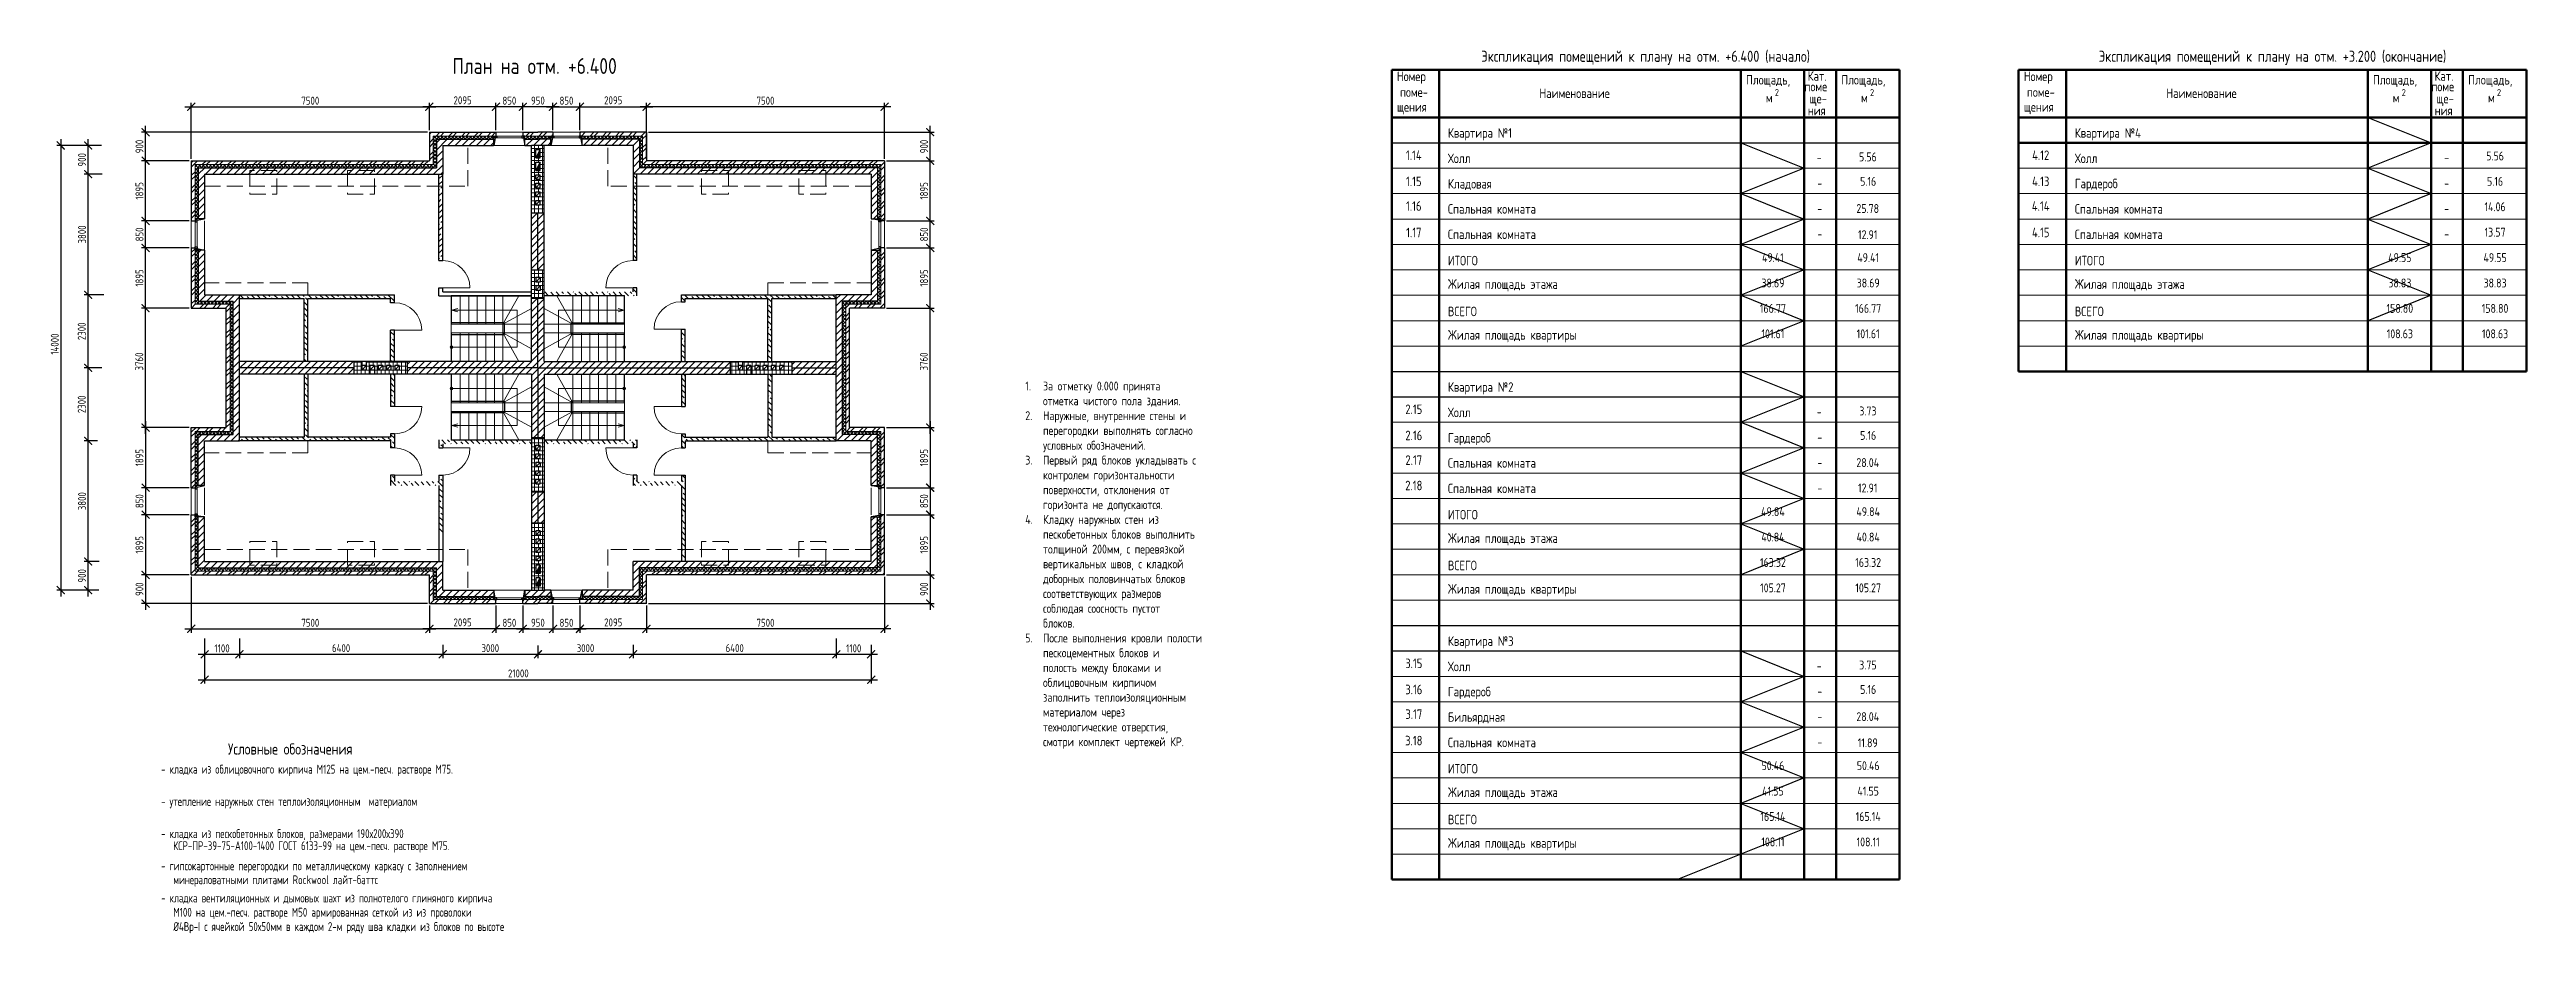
# Model space of a CAD drawing. Header units: millimetres. Extents: x -56498 to 234605, y -296269 to -29969.
# Drawn here: x 70197 to 148230, y -177121 to -149288 of the extents above; entities that cross this region are included whole.
import ezdxf
from ezdxf.enums import TextEntityAlignment as Align

# ---------------------------------------------------------------- set-up
doc = ezdxf.new("R2010")
doc.units = ezdxf.units.MM
doc.header["$LTSCALE"] = 100
doc.header["$PDMODE"] = 35
doc.linetypes.add('GOST2.303 4', pattern=[7, 5, -2, 0])
for name, color, linetype, lineweight in [('0.3', 7, 'Continuous', 30), ('0.5', 7, 'Continuous', 50), ('Примітки 0.09', 200, 'Continuous', 9), ('Розміри 0.09', 5, 'Continuous', 9), ('Тонкі 0.18', 142, 'Continuous', 18), ('Штрихові 0.18', 7, 'GOST2.303 4', 18), ('Штрихування 0.09', 253, 'Continuous', 9)]:
    doc.layers.add(name, color=color, linetype=linetype, lineweight=lineweight)
doc.layers.add('ViewPorts', color=240, linetype='Continuous', plot=False)
doc.styles.add('GOST 2.304', font='CS_Gost2304.shx')
doc.styles.add('SPDS', font='SPDS.shx', dxfattribs={"width": 0.9})
doc.dimstyles.new('SPDS', dxfattribs={"dimscale": 100, "dimtxt": 2.5, "dimasz": 2.5, "dimexe": 1.25, "dimexo": 0.625, "dimtad": 1, "dimrnd": 0.001, "dimtxsty": 'GOST 2.304', "dimblk": 'ARCHTICK', "dimcen": 2.5, "dimdle": 2, "dimadec": 0, "dimazin": 2, "dimtfac": 0.75, "dimtmove": 1, "dimatfit": 3, "dimfxl": 0, "dimtolj": 1, "dimarcsym": 0})
pattern_1 = [(135, (-200, 0), (-179.60512, -179.60512), []), (135, (-200, 179.6), (-179.60512, -179.60512), [127, -63.5])]

msp = doc.modelspace()

# ---------------------------------------------------------------- texts
at = {"layer": 'Примітки 0.09'}
for s, height, style, p in [('План на отм. +6.400', 500, 'SPDS', (85480.507, -150056.241)), ('Экспликация помещений к плану на отм. +6.400 (начало)', 350, 'GOST 2.304', (120479.617, -149675.082)), ('Экспликация помещений к плану на отм. +3.200 (окончание)', 350, 'GOST 2.304', (140229.617, -149675.082)), ('5.56', 280, 'GOST 2.304', (127481.917, -152808.165)), ('5.56', 280, 'GOST 2.304', (147240.601, -152779.176)), ('5.16', 280, 'GOST 2.304', (127490.601, -153579.176)), ('5.16', 280, 'GOST 2.304', (147240.601, -153579.176)), ('25.78', 280, 'GOST 2.304', (127477.175, -154434.321)), ('14.06', 280, 'GOST 2.304', (147240.601, -154379.176)), ('12.91', 280, 'GOST 2.304', (127477.175, -155257.56)), ('13.57', 280, 'GOST 2.304', (147240.601, -155179.176)), ('49.41', 280, 'GOST 2.304', (124490.601, -155979.176)), ('49.41', 280, 'GOST 2.304', (127490.601, -155979.176)), ('49.55', 280, 'GOST 2.304', (144240.601, -155979.176)), ('49.55', 280, 'GOST 2.304', (147240.601, -155979.176)), ('38.69', 280, 'GOST 2.304', (124490.601, -156779.176)), ('38.69', 280, 'GOST 2.304', (127490.601, -156779.176)), ('38.83', 280, 'GOST 2.304', (144240.601, -156779.176)), ('38.83', 280, 'GOST 2.304', (147240.601, -156779.176)), ('166.77', 280, 'GOST 2.304', (124490.601, -157579.176)), ('166.77', 280, 'GOST 2.304', (127490.601, -157579.176)), ('158.80', 280, 'GOST 2.304', (144240.601, -157579.176)), ('158.80', 280, 'GOST 2.304', (147240.601, -157579.176)), ('101.61', 280, 'GOST 2.304', (124490.601, -158379.176)), ('101.61', 280, 'GOST 2.304', (127490.601, -158379.176)), ('108.63', 280, 'GOST 2.304', (144240.601, -158379.176)), ('108.63', 280, 'GOST 2.304', (147240.601, -158379.176)), ('3.73', 280, 'GOST 2.304', (127481.917, -160808.165)), ('5.16', 280, 'GOST 2.304', (127490.601, -161579.176)), ('28.04', 280, 'GOST 2.304', (127477.175, -162434.321)), ('12.91', 280, 'GOST 2.304', (127477.175, -163234.321)), ('49.84', 280, 'GOST 2.304', (124490.601, -163979.176)), ('49.84', 280, 'GOST 2.304', (127490.601, -163979.176)), ('40.84', 280, 'GOST 2.304', (124490.601, -164779.176)), ('40.84', 280, 'GOST 2.304', (127490.601, -164779.176)), ('163.32', 280, 'GOST 2.304', (124490.601, -165579.176)), ('163.32', 280, 'GOST 2.304', (127490.601, -165579.176)), ('105.27', 280, 'GOST 2.304', (124490.601, -166379.176)), ('105.27', 280, 'GOST 2.304', (127490.601, -166379.176)), ('3.75', 280, 'GOST 2.304', (127481.917, -168808.165)), ('5.16', 280, 'GOST 2.304', (127490.601, -169579.176)), ('28.04', 280, 'GOST 2.304', (127477.175, -170434.321)), ('11.89', 280, 'GOST 2.304', (127477.175, -171257.56)), ('50.46', 280, 'GOST 2.304', (124490.601, -171979.176)), ('50.46', 280, 'GOST 2.304', (127490.601, -171979.176)), ('41.55', 280, 'GOST 2.304', (124490.601, -172779.176)), ('41.55', 280, 'GOST 2.304', (127490.601, -172779.176)), ('165.14', 280, 'GOST 2.304', (124490.601, -173579.176)), ('165.14', 280, 'GOST 2.304', (127490.601, -173579.176)), ('108.11', 280, 'GOST 2.304', (124490.601, -174379.176)), ('108.11', 280, 'GOST 2.304', (127490.601, -174379.176))]:
    msp.add_text(s, height=height, dxfattribs=dict(at, style=style)).set_placement(p, align=Align.CENTER)
at = {"layer": 'Примітки 0.09', "style": 'GOST 2.304'}
for s, height, p in [('Номер', 300, (112644.346, -150283.181)), ('поме-', 300, (112743.012, -150777.835)), ('Наименование', 300, (117133.908, -150813.831)), ('Площадь,', 300, (123644.702, -150390.297)), ('2', 220, (124548.57, -150752.792)), ('поме', 300, (125486.731, -150602.936)), ('Кат.', 300, (125584.18, -150272.845)), ('Площадь,', 300, (126644.702, -150390.297)), ('2', 220, (127548.57, -150752.792)), ('Номер', 300, (132394.346, -150283.181)), ('поме-', 300, (132493.012, -150777.835)), ('Наименование', 300, (136883.908, -150813.831)), ('Площадь,', 300, (143394.702, -150390.297)), ('2', 220, (144298.57, -150752.792)), ('поме', 300, (145236.731, -150602.936)), ('Кат.', 300, (145334.18, -150272.845)), ('Площадь,', 300, (146394.702, -150390.297)), ('2', 220, (147298.57, -150752.792)), ('щения', 300, (112644.346, -151245.34)), ('м', 300, (124266.335, -150955.491)), ('ния', 300, (125589.595, -151359.247)), ('ще-', 300, (125643.734, -150983.963)), ('м', 300, (127266.335, -150955.491)), ('щения', 300, (132394.346, -151245.34)), ('м', 300, (144016.335, -150955.491)), ('ния', 300, (145339.595, -151359.247)), ('ще-', 300, (145393.734, -150983.963)), ('м', 300, (147016.335, -150955.491))]:
    msp.add_text(s, height=height, rotation=360, dxfattribs=at).set_placement(p)
for s, height, p in [('Квартира №1', 300, (114251.163, -152064.573)), ('Квартира №4', 300, (134001.163, -152064.573)), ('Холл', 300, (114251.163, -152864.573)), (' -', 280, (125725.22, -152836.301)), ('Холл', 300, (134001.163, -152864.573)), ('  -', 280, (145351.324, -152836.301)), ('Кладовая', 300, (114251.163, -153664.573)), ('  -', 280, (125601.324, -153636.301)), ('Гардероб', 300, (134001.163, -153656.806)), ('  -', 280, (145351.324, -153636.301)), ('Спальная комната', 300, (114251.163, -154456.806)), ('  -', 280, (125601.324, -154436.301)), ('Спальная комната', 300, (134001.163, -154456.806)), ('  -', 280, (145351.324, -154436.301)), ('Спальная комната', 300, (114251.163, -155256.806)), ('  -', 280, (125601.324, -155236.301)), ('Спальная комната', 300, (134001.163, -155256.806)), ('  -', 280, (145351.324, -155236.301)), ('ИТОГО', 300, (114251.163, -156084.003)), ('ИТОГО', 300, (134001.163, -156084.003)), ('Жилая площадь этажа', 300, (114251.163, -156824.003)), ('Жилая площадь этажа', 300, (134001.163, -156824.003)), ('ВСЕГО', 300, (114251.163, -157684.003)), ('ВСЕГО', 300, (134001.163, -157684.003)), ('Жилая площадь квартиры', 300, (114251.163, -158424.003)), ('Жилая площадь квартиры', 300, (134001.163, -158424.003)), ('Квартира №2', 300, (114251.163, -160064.573)), ('Холл', 300, (114251.163, -160864.573)), (' -', 280, (125725.22, -160836.301)), ('Гардероб', 300, (114251.163, -161664.573)), ('  -', 280, (125601.324, -161636.301)), ('Спальная комната', 300, (114251.163, -162456.806)), ('Спальная комната', 300, (114251.163, -163256.806)), ('  -', 280, (125601.324, -162436.301)), ('ИТОГО', 300, (114251.163, -164084.003)), ('  -', 280, (125601.324, -163236.301)), ('Жилая площадь этажа', 300, (114251.163, -164824.003)), ('ВСЕГО', 300, (114251.163, -165684.003)), ('Жилая площадь квартиры', 300, (114251.163, -166424.003)), ('Квартира №3', 300, (114251.163, -168064.573)), ('Холл', 300, (114251.163, -168864.573)), (' -', 280, (125725.22, -168836.301)), ('Гардероб', 300, (114251.163, -169656.806)), ('  -', 280, (125601.324, -169636.301)), ('Бильярдная', 300, (114251.163, -170456.806)), ('  -', 280, (125601.324, -170436.301)), ('Условные обозначения', 350, (75818.626, -171488.548)), ('Спальная комната', 300, (114251.163, -171256.806)), ('  -', 280, (125601.324, -171236.301)), ('ИТОГО', 300, (114251.163, -172084.003)), ('Жилая площадь этажа', 300, (114251.163, -172824.003)), ('ВСЕГО', 300, (114251.163, -173684.003)), ('Жилая площадь квартиры', 300, (114251.163, -174424.003))]:
    msp.add_text(s, height=height, dxfattribs=at).set_placement(p)
for s, p in [('1.14', (113176.44, -152765.795)), ('4.12', (132926.44, -152765.795)), ('1.15', (113176.44, -153589.033)), ('4.13', (132926.44, -153589.033)), ('1.16', (113176.44, -154365.795)), ('4.14', (132926.44, -154365.795)), ('1.17', (113176.44, -155198.505)), ('4.15', (132926.44, -155198.505)), ('2.15', (113176.44, -160765.795)), ('2.16', (113176.44, -161589.033)), ('2.17', (113176.44, -162365.795)), ('2.18', (113176.44, -163165.795)), ('3.15', (113176.44, -168765.795)), ('3.16', (113176.44, -169589.033)), ('3.17', (113176.44, -170365.795)), ('3.18', (113176.44, -171198.505))]:
    msp.add_text(s, height=300, rotation=360, dxfattribs=at).set_placement(p, align=Align.CENTER)
at = {"layer": 'Примітки 0.09', "ltscale": 0.5, "style": 'GOST 2.304', "width": 0.9}
for s, p in [('- кладка из облицовочного кирпича М125 на цем.-песч. растворе М75.', (73710.115, -172089.061)), ('- утепление наружных стен теплоизоляционным  материалом', (73710.115, -173103.58)), ('- кладка из пескобетонных блоков, размерами 190х200х390 ', (73710.115, -174118.099)), ('   КСP-ПР-39-75-А100-1400 ГОСТ 6133-99 на цем.-песч. растворе М75.', (73710.115, -174497.944)), ('- гипсокартонные перегородки по металлическому каркасу с заполнением', (73710.115, -175132.618)), ('   минераловатными плитами Rockwool лайт-баттс', (73710.115, -175569.647)), ('- кладка вентиляционных и дымовых шахт из полнотелого глиняного кирпича', (73710.115, -176144.391)), ('   М100 на цем.-песч. растворе М50 армированная сеткой из из проволоки', (73710.115, -176593.721)), ('   %%C4Вр-I с ячейкой 50х50мм в каждом 2-м ряду шва кладки из блоков по высоте', (73710.115, -177044.4))]:
    msp.add_text(s, height=280, dxfattribs=at).set_placement(p)
at = {"layer": 'Примітки 0.09', "ltscale": 1000000.0, "insert": (100936.115, -159743.567), "char_height": 280, "width": 6830.74951, "attachment_point": 1, "style": 'SPDS'}
msp.add_mtext('\\pi-560,l560,t560,653.21;{\\W1;1.^IЗа отметку 0.000 принята \\P\\pi0,t653.21;отметка чистого пола здания.\\P\\pi-560,t560,653.21;2.^IНаружные, внутренние стены и \\P\\pi0,t653.21;перегородки выполнять согласно \\Pусловных обозначений.\\P\\pi-560,t560,653.21;\\A1;3.^IПервый ряд блоков укладывать с \\P\\pi0,t653.21;контролем горизонтальности \\Pповерхности, отклонения от \\Pгоризонта не допускаются.\\P\\pi-560,t560,653.21;4.^IКладку наружных стен из \\P\\pi0,t653.21;пескобетонных блоков выполнить \\Pтолщиной 200мм, с перевязкой \\Pвертикальных швов, с кладкой \\Pдоборных половинчатых блоков \\Pсоответствующих размеров \\Pсоблюдая соосность пустот \\Pблоков.\\P\\pi-560,t560,653.21;5.^IПосле выполнения кровли полости \\P\\pi0,t653.21;пескоцементных блоков и \\Pполость между блоками и \\Pоблицовочным кирпичом \\Pзаполнить \\A0;теплоизоляционным  \\Pматериалом\\A1; через \\Pтехнологические отверстия, \\Pсмотри комплект чертежей КР.}', dxfattribs=at)

# ---------------------------------------------------------------- blocks, each defined once
blk = doc.blocks.new('_ArchTick')
at = {"color": 0, "linetype": 'ByBlock', "const_width": 0.15}
blk.add_lwpolyline([(-0.5, -0.5), (0.5, 0.5)], dxfattribs=at)
blk = doc.blocks.new('*D227')
at = {"layer": 'Defpoints', "color": 0, "transparency": 16777216}
for p in [(75082, -167774), (76182, -167774), (76182, -168330)]:
    blk.add_point(p, dxfattribs=at)
at = {"layer": 'Розміри 0.09', "color": 0, "lineweight": -2, "transparency": 16777216}
for p, q in [((74882, -168330), (76382, -168330)), ((75082, -167837), (75082, -168455)), ((76182, -167837), (76182, -168455))]:
    blk.add_line(p, q, dxfattribs=at)
at = {"layer": 'Розміри 0.09', "color": 0, "lineweight": -2, "transparency": 16777216, "xscale": 250, "yscale": 250, "zscale": 250, "rotation": 180}
blk.add_blockref('_ArchTick', (75082, -168330), dxfattribs=at)
at = {"layer": 'Розміри 0.09', "color": 0, "lineweight": -2, "transparency": 16777216, "xscale": 250, "yscale": 250, "zscale": 250}
blk.add_blockref('_ArchTick', (76182, -168330), dxfattribs=at)
at = {"layer": 'Розміри 0.09', "color": 0, "transparency": 16777216, "insert": (75632, -168143), "char_height": 250, "attachment_point": 5, "style": 'GOST 2.304'}
blk.add_mtext('\\A1;1100', dxfattribs=at)
blk = doc.blocks.new('*D228')
at = {"layer": 'Defpoints', "color": 0, "transparency": 16777216}
for p in [(76182, -167774), (82582, -167974), (82582, -168330)]:
    blk.add_point(p, dxfattribs=at)
at = {"layer": 'Розміри 0.09', "color": 0, "lineweight": -2, "transparency": 16777216}
for p, q in [((75982, -168330), (82782, -168330)), ((76182, -167837), (76182, -168455)), ((82582, -168036), (82582, -168455))]:
    blk.add_line(p, q, dxfattribs=at)
at = {"layer": 'Розміри 0.09', "color": 0, "lineweight": -2, "transparency": 16777216, "xscale": 250, "yscale": 250, "zscale": 250, "rotation": 180}
blk.add_blockref('_ArchTick', (76182, -168330), dxfattribs=at)
at = {"layer": 'Розміри 0.09', "color": 0, "lineweight": -2, "transparency": 16777216, "xscale": 250, "yscale": 250, "zscale": 250}
blk.add_blockref('_ArchTick', (82582, -168330), dxfattribs=at)
at = {"layer": 'Розміри 0.09', "color": 0, "transparency": 16777216, "insert": (79382, -168136), "char_height": 250, "attachment_point": 5, "style": 'GOST 2.304'}
blk.add_mtext('\\A1;6400', dxfattribs=at)
blk = doc.blocks.new('*D229')
at = {"layer": 'Defpoints', "color": 0, "transparency": 16777216}
for p in [(82582, -167974), (85582, -167993), (85582, -168330)]:
    blk.add_point(p, dxfattribs=at)
at = {"layer": 'Розміри 0.09', "color": 0, "lineweight": -2, "transparency": 16777216}
for p, q in [((82382, -168330), (85782, -168330)), ((82582, -168036), (82582, -168455)), ((85582, -168055), (85582, -168455))]:
    blk.add_line(p, q, dxfattribs=at)
at = {"layer": 'Розміри 0.09', "color": 0, "lineweight": -2, "transparency": 16777216, "xscale": 250, "yscale": 250, "zscale": 250, "rotation": 180}
blk.add_blockref('_ArchTick', (82582, -168330), dxfattribs=at)
at = {"layer": 'Розміри 0.09', "color": 0, "lineweight": -2, "transparency": 16777216, "xscale": 250, "yscale": 250, "zscale": 250}
blk.add_blockref('_ArchTick', (85582, -168330), dxfattribs=at)
at = {"layer": 'Розміри 0.09', "color": 0, "transparency": 16777216, "insert": (84082, -168138), "char_height": 250, "attachment_point": 5, "style": 'GOST 2.304'}
blk.add_mtext('\\A1;3000', dxfattribs=at)
blk = doc.blocks.new('*D230')
at = {"layer": 'Defpoints', "color": 0, "transparency": 16777216}
for p in [(85582, -167993), (88582, -167974), (88582, -168330)]:
    blk.add_point(p, dxfattribs=at)
at = {"layer": 'Розміри 0.09', "color": 0, "lineweight": -2, "transparency": 16777216}
for p, q in [((85382, -168330), (88782, -168330)), ((85582, -168055), (85582, -168455)), ((88582, -168036), (88582, -168455))]:
    blk.add_line(p, q, dxfattribs=at)
at = {"layer": 'Розміри 0.09', "color": 0, "lineweight": -2, "transparency": 16777216, "xscale": 250, "yscale": 250, "zscale": 250, "rotation": 180}
blk.add_blockref('_ArchTick', (85582, -168330), dxfattribs=at)
at = {"layer": 'Розміри 0.09', "color": 0, "lineweight": -2, "transparency": 16777216, "xscale": 250, "yscale": 250, "zscale": 250}
blk.add_blockref('_ArchTick', (88582, -168330), dxfattribs=at)
at = {"layer": 'Розміри 0.09', "color": 0, "transparency": 16777216, "insert": (87082, -168138), "char_height": 250, "attachment_point": 5, "style": 'GOST 2.304'}
blk.add_mtext('\\A1;3000', dxfattribs=at)
blk = doc.blocks.new('*D231')
at = {"layer": 'Defpoints', "color": 0, "transparency": 16777216}
for p in [(88582, -167974), (94982, -167774), (94982, -168330)]:
    blk.add_point(p, dxfattribs=at)
at = {"layer": 'Розміри 0.09', "color": 0, "lineweight": -2, "transparency": 16777216}
for p, q in [((88382, -168330), (95182, -168330)), ((88582, -168036), (88582, -168455)), ((94982, -167837), (94982, -168455))]:
    blk.add_line(p, q, dxfattribs=at)
at = {"layer": 'Розміри 0.09', "color": 0, "lineweight": -2, "transparency": 16777216, "xscale": 250, "yscale": 250, "zscale": 250, "rotation": 180}
blk.add_blockref('_ArchTick', (88582, -168330), dxfattribs=at)
at = {"layer": 'Розміри 0.09', "color": 0, "lineweight": -2, "transparency": 16777216, "xscale": 250, "yscale": 250, "zscale": 250}
blk.add_blockref('_ArchTick', (94982, -168330), dxfattribs=at)
at = {"layer": 'Розміри 0.09', "color": 0, "transparency": 16777216, "insert": (91782, -168136), "char_height": 250, "attachment_point": 5, "style": 'GOST 2.304'}
blk.add_mtext('\\A1;6400', dxfattribs=at)
blk = doc.blocks.new('*D232')
at = {"layer": 'Defpoints', "color": 0, "transparency": 16777216}
for p in [(94982, -167774), (96082, -167966), (96082, -168330)]:
    blk.add_point(p, dxfattribs=at)
at = {"layer": 'Розміри 0.09', "color": 0, "lineweight": -2, "transparency": 16777216}
for p, q in [((94782, -168330), (96282, -168330)), ((94982, -167837), (94982, -168455)), ((96082, -168028), (96082, -168455))]:
    blk.add_line(p, q, dxfattribs=at)
at = {"layer": 'Розміри 0.09', "color": 0, "lineweight": -2, "transparency": 16777216, "xscale": 250, "yscale": 250, "zscale": 250, "rotation": 180}
blk.add_blockref('_ArchTick', (94982, -168330), dxfattribs=at)
at = {"layer": 'Розміри 0.09', "color": 0, "lineweight": -2, "transparency": 16777216, "xscale": 250, "yscale": 250, "zscale": 250}
blk.add_blockref('_ArchTick', (96082, -168330), dxfattribs=at)
at = {"layer": 'Розміри 0.09', "color": 0, "transparency": 16777216, "insert": (95532, -168143), "char_height": 250, "attachment_point": 5, "style": 'GOST 2.304'}
blk.add_mtext('\\A1;1100', dxfattribs=at)
blk = doc.blocks.new('*D233')
at = {"layer": 'Defpoints', "color": 0, "transparency": 16777216}
for p in [(75082, -168330), (96082, -168330), (96082, -169130)]:
    blk.add_point(p, dxfattribs=at)
at = {"layer": 'Розміри 0.09', "color": 0, "lineweight": -2, "transparency": 16777216}
for p, q in [((75082, -168393), (75082, -169255)), ((96082, -168393), (96082, -169255)), ((74882, -169130), (96282, -169130))]:
    blk.add_line(p, q, dxfattribs=at)
at = {"layer": 'Розміри 0.09', "color": 0, "lineweight": -2, "transparency": 16777216, "xscale": 250, "yscale": 250, "zscale": 250, "rotation": 180}
blk.add_blockref('_ArchTick', (75082, -169130), dxfattribs=at)
at = {"layer": 'Розміри 0.09', "color": 0, "lineweight": -2, "transparency": 16777216, "xscale": 250, "yscale": 250, "zscale": 250}
blk.add_blockref('_ArchTick', (96082, -169130), dxfattribs=at)
at = {"layer": 'Розміри 0.09', "color": 0, "transparency": 16777216, "insert": (84966, -168933), "char_height": 250, "attachment_point": 5, "style": 'GOST 2.304'}
blk.add_mtext('\\A1;21000', dxfattribs=at)
blk = doc.blocks.new('*D234')
at = {"layer": 'Defpoints', "color": 0, "transparency": 16777216}
for p in [(74662, -165830), (82162, -166730), (82162, -167530)]:
    blk.add_point(p, dxfattribs=at)
at = {"layer": 'Розміри 0.09', "color": 0, "lineweight": -2, "transparency": 16777216}
for p, q in [((74662, -165893), (74662, -167655)), ((82162, -166793), (82162, -167655)), ((74462, -167530), (82362, -167530))]:
    blk.add_line(p, q, dxfattribs=at)
at = {"layer": 'Розміри 0.09', "color": 0, "lineweight": -2, "transparency": 16777216, "xscale": 250, "yscale": 250, "zscale": 250, "rotation": 180}
blk.add_blockref('_ArchTick', (74662, -167530), dxfattribs=at)
at = {"layer": 'Розміри 0.09', "color": 0, "lineweight": -2, "transparency": 16777216, "xscale": 250, "yscale": 250, "zscale": 250}
blk.add_blockref('_ArchTick', (82162, -167530), dxfattribs=at)
at = {"layer": 'Розміри 0.09', "color": 0, "transparency": 16777216, "insert": (78412, -167338), "char_height": 250, "attachment_point": 5, "style": 'GOST 2.304'}
blk.add_mtext('\\A1;7500', dxfattribs=at)
blk = doc.blocks.new('*D235')
at = {"layer": 'Defpoints', "color": 0, "transparency": 16777216}
for p in [(71414, -165410), (71828, -165410), (71809, -166310)]:
    blk.add_point(p, dxfattribs=at)
at = {"layer": 'Розміри 0.09', "color": 0, "lineweight": -2, "transparency": 16777216}
for p, q in [((71765, -165410), (71289, -165410)), ((71414, -166510), (71414, -165210)), ((71747, -166310), (71289, -166310))]:
    blk.add_line(p, q, dxfattribs=at)
at = {"layer": 'Розміри 0.09', "color": 0, "lineweight": -2, "transparency": 16777216, "xscale": 250, "yscale": 250, "zscale": 250}
for p, rotation in [((71414, -165410), 90), ((71414, -166310), 270)]:
    blk.add_blockref('_ArchTick', p, dxfattribs=dict(at, rotation=rotation))
at = {"layer": 'Розміри 0.09', "color": 0, "transparency": 16777216, "insert": (71219, -165860), "char_height": 250, "attachment_point": 5, "rotation": 90, "style": 'GOST 2.304'}
blk.add_mtext('\\A1;900', dxfattribs=at)
blk = doc.blocks.new('*D236')
at = {"layer": 'Defpoints', "color": 0, "transparency": 16777216}
for p in [(71414, -161610), (71768, -161610), (71828, -165410)]:
    blk.add_point(p, dxfattribs=at)
at = {"layer": 'Розміри 0.09', "color": 0, "lineweight": -2, "transparency": 16777216}
for p, q in [((71414, -165610), (71414, -161410)), ((71705, -161610), (71289, -161610)), ((71765, -165410), (71289, -165410))]:
    blk.add_line(p, q, dxfattribs=at)
at = {"layer": 'Розміри 0.09', "color": 0, "lineweight": -2, "transparency": 16777216, "xscale": 250, "yscale": 250, "zscale": 250}
for p, rotation in [((71414, -161610), 90), ((71414, -165410), 270)]:
    blk.add_blockref('_ArchTick', p, dxfattribs=dict(at, rotation=rotation))
at = {"layer": 'Розміри 0.09', "color": 0, "transparency": 16777216, "insert": (71221, -163510), "char_height": 250, "attachment_point": 5, "rotation": 90, "style": 'GOST 2.304'}
blk.add_mtext('\\A1;3800', dxfattribs=at)
blk = doc.blocks.new('*D237')
at = {"layer": 'Defpoints', "color": 0, "transparency": 16777216}
for p in [(71414, -159310), (71904, -159310), (71768, -161610)]:
    blk.add_point(p, dxfattribs=at)
at = {"layer": 'Розміри 0.09', "color": 0, "lineweight": -2, "transparency": 16777216}
for p, q in [((71414, -161810), (71414, -159110)), ((71841, -159310), (71289, -159310)), ((71705, -161610), (71289, -161610))]:
    blk.add_line(p, q, dxfattribs=at)
at = {"layer": 'Розміри 0.09', "color": 0, "lineweight": -2, "transparency": 16777216, "xscale": 250, "yscale": 250, "zscale": 250}
for p, rotation in [((71414, -159310), 90), ((71414, -161610), 270)]:
    blk.add_blockref('_ArchTick', p, dxfattribs=dict(at, rotation=rotation))
at = {"layer": 'Розміри 0.09', "color": 0, "transparency": 16777216, "insert": (71211, -160460), "char_height": 250, "attachment_point": 5, "rotation": 90, "style": 'GOST 2.304'}
blk.add_mtext('\\A1;2300', dxfattribs=at)
blk = doc.blocks.new('*D238')
at = {"layer": 'Defpoints', "color": 0, "transparency": 16777216}
for p in [(71414, -157010), (71965, -157010), (71904, -159310)]:
    blk.add_point(p, dxfattribs=at)
at = {"layer": 'Розміри 0.09', "color": 0, "lineweight": -2, "transparency": 16777216}
for p, q in [((71414, -159510), (71414, -156810)), ((71902, -157010), (71289, -157010)), ((71841, -159310), (71289, -159310))]:
    blk.add_line(p, q, dxfattribs=at)
at = {"layer": 'Розміри 0.09', "color": 0, "lineweight": -2, "transparency": 16777216, "xscale": 250, "yscale": 250, "zscale": 250}
for p, rotation in [((71414, -157010), 90), ((71414, -159310), 270)]:
    blk.add_blockref('_ArchTick', p, dxfattribs=dict(at, rotation=rotation))
at = {"layer": 'Розміри 0.09', "color": 0, "transparency": 16777216, "insert": (71211, -158160), "char_height": 250, "attachment_point": 5, "rotation": 90, "style": 'GOST 2.304'}
blk.add_mtext('\\A1;2300', dxfattribs=at)
blk = doc.blocks.new('*D239')
at = {"layer": 'Defpoints', "color": 0, "transparency": 16777216}
for p in [(71414, -153210), (71921, -153210), (71965, -157010)]:
    blk.add_point(p, dxfattribs=at)
at = {"layer": 'Розміри 0.09', "color": 0, "lineweight": -2, "transparency": 16777216}
for p, q in [((71859, -153210), (71289, -153210)), ((71414, -157210), (71414, -153010)), ((71902, -157010), (71289, -157010))]:
    blk.add_line(p, q, dxfattribs=at)
at = {"layer": 'Розміри 0.09', "color": 0, "lineweight": -2, "transparency": 16777216, "xscale": 250, "yscale": 250, "zscale": 250}
for p, rotation in [((71414, -153210), 90), ((71414, -157010), 270)]:
    blk.add_blockref('_ArchTick', p, dxfattribs=dict(at, rotation=rotation))
at = {"layer": 'Розміри 0.09', "color": 0, "transparency": 16777216, "insert": (71221, -155110), "char_height": 250, "attachment_point": 5, "rotation": 90, "style": 'GOST 2.304'}
blk.add_mtext('\\A1;3800', dxfattribs=at)
blk = doc.blocks.new('*D240')
at = {"layer": 'Defpoints', "color": 0, "transparency": 16777216}
for p in [(71414, -152310), (71899, -152310), (71921, -153210)]:
    blk.add_point(p, dxfattribs=at)
at = {"layer": 'Розміри 0.09', "color": 0, "lineweight": -2, "transparency": 16777216}
for p, q in [((71414, -153410), (71414, -152110)), ((71836, -152310), (71289, -152310)), ((71859, -153210), (71289, -153210))]:
    blk.add_line(p, q, dxfattribs=at)
at = {"layer": 'Розміри 0.09', "color": 0, "lineweight": -2, "transparency": 16777216, "xscale": 250, "yscale": 250, "zscale": 250}
for p, rotation in [((71414, -152310), 90), ((71414, -153210), 270)]:
    blk.add_blockref('_ArchTick', p, dxfattribs=dict(at, rotation=rotation))
at = {"layer": 'Розміри 0.09', "color": 0, "transparency": 16777216, "insert": (71219, -152760), "char_height": 250, "attachment_point": 5, "rotation": 90, "style": 'GOST 2.304'}
blk.add_mtext('\\A1;900', dxfattribs=at)
blk = doc.blocks.new('*D241')
at = {"layer": 'Defpoints', "color": 0, "transparency": 16777216}
for p in [(71414, -152310), (70548, -166310), (71414, -166310)]:
    blk.add_point(p, dxfattribs=at)
at = {"layer": 'Розміри 0.09', "color": 0, "lineweight": -2, "transparency": 16777216}
for p, q in [((70548, -152110), (70548, -166510)), ((71351, -152310), (70423, -152310)), ((71351, -166310), (70423, -166310))]:
    blk.add_line(p, q, dxfattribs=at)
at = {"layer": 'Розміри 0.09', "color": 0, "lineweight": -2, "transparency": 16777216, "xscale": 250, "yscale": 250, "zscale": 250}
for p, rotation in [((70548, -152310), 90), ((70548, -166310), 270)]:
    blk.add_blockref('_ArchTick', p, dxfattribs=dict(at, rotation=rotation))
at = {"layer": 'Розміри 0.09', "color": 0, "transparency": 16777216, "insert": (70361, -158563), "char_height": 250, "attachment_point": 5, "rotation": 90, "style": 'GOST 2.304'}
blk.add_mtext('\\A1;14000', dxfattribs=at)
blk = doc.blocks.new('*D242')
at = {"layer": 'Defpoints', "color": 0, "transparency": 16777216}
for p in [(84257, -166730), (85107, -166730), (84257, -167530)]:
    blk.add_point(p, dxfattribs=at)
at = {"layer": 'Розміри 0.09', "color": 0, "lineweight": -2, "transparency": 16777216}
for p, q in [((84257, -166793), (84257, -167655)), ((85107, -166793), (85107, -167655)), ((85307, -167530), (84057, -167530))]:
    blk.add_line(p, q, dxfattribs=at)
at = {"layer": 'Розміри 0.09', "color": 0, "lineweight": -2, "transparency": 16777216, "xscale": 250, "yscale": 250, "zscale": 250, "rotation": 180}
blk.add_blockref('_ArchTick', (84257, -167530), dxfattribs=at)
at = {"layer": 'Розміри 0.09', "color": 0, "lineweight": -2, "transparency": 16777216, "xscale": 250, "yscale": 250, "zscale": 250}
blk.add_blockref('_ArchTick', (85107, -167530), dxfattribs=at)
at = {"layer": 'Розміри 0.09', "color": 0, "transparency": 16777216, "insert": (84682, -167338), "char_height": 250, "attachment_point": 5, "style": 'GOST 2.304'}
blk.add_mtext('\\A1;850', dxfattribs=at)
blk = doc.blocks.new('*D243')
at = {"layer": 'Defpoints', "color": 0, "transparency": 16777216}
for p in [(82162, -166730), (84257, -166730), (82162, -167530)]:
    blk.add_point(p, dxfattribs=at)
at = {"layer": 'Розміри 0.09', "color": 0, "lineweight": -2, "transparency": 16777216}
for p, q in [((82162, -166793), (82162, -167655)), ((84257, -166793), (84257, -167655)), ((84457, -167530), (81962, -167530))]:
    blk.add_line(p, q, dxfattribs=at)
at = {"layer": 'Розміри 0.09', "color": 0, "lineweight": -2, "transparency": 16777216, "xscale": 250, "yscale": 250, "zscale": 250, "rotation": 180}
blk.add_blockref('_ArchTick', (82162, -167530), dxfattribs=at)
at = {"layer": 'Розміри 0.09', "color": 0, "lineweight": -2, "transparency": 16777216, "xscale": 250, "yscale": 250, "zscale": 250}
blk.add_blockref('_ArchTick', (84257, -167530), dxfattribs=at)
at = {"layer": 'Розміри 0.09', "color": 0, "transparency": 16777216, "insert": (83210, -167326), "char_height": 250, "attachment_point": 5, "style": 'GOST 2.304'}
blk.add_mtext('\\A1;2095', dxfattribs=at)
blk = doc.blocks.new('*D244')
at = {"layer": 'Defpoints', "color": 0, "transparency": 16777216}
for p in [(74662, -165830), (73223, -166730), (82162, -166730)]:
    blk.add_point(p, dxfattribs=at)
at = {"layer": 'Розміри 0.09', "color": 0, "lineweight": -2, "transparency": 16777216}
for p, q in [((74600, -165830), (73098, -165830)), ((73223, -165630), (73223, -166930)), ((82100, -166730), (73098, -166730))]:
    blk.add_line(p, q, dxfattribs=at)
at = {"layer": 'Розміри 0.09', "color": 0, "lineweight": -2, "transparency": 16777216, "xscale": 250, "yscale": 250, "zscale": 250}
for p, rotation in [((73223, -165830), 90), ((73223, -166730), 270)]:
    blk.add_blockref('_ArchTick', p, dxfattribs=dict(at, rotation=rotation))
at = {"layer": 'Розміри 0.09', "color": 0, "transparency": 16777216, "insert": (73029, -166280), "char_height": 250, "attachment_point": 5, "rotation": 90, "style": 'GOST 2.304'}
blk.add_mtext('\\A1;900', dxfattribs=at)
blk = doc.blocks.new('*D245')
at = {"layer": 'Defpoints', "color": 0, "transparency": 16777216}
for p in [(73223, -157430), (74662, -157430), (74662, -161190)]:
    blk.add_point(p, dxfattribs=at)
at = {"layer": 'Розміри 0.09', "color": 0, "lineweight": -2, "transparency": 16777216}
for p, q in [((74600, -157430), (73098, -157430)), ((73223, -161390), (73223, -157230)), ((74600, -161190), (73098, -161190))]:
    blk.add_line(p, q, dxfattribs=at)
at = {"layer": 'Розміри 0.09', "color": 0, "lineweight": -2, "transparency": 16777216, "xscale": 250, "yscale": 250, "zscale": 250}
for p, rotation in [((73223, -157430), 90), ((73223, -161190), 270)]:
    blk.add_blockref('_ArchTick', p, dxfattribs=dict(at, rotation=rotation))
at = {"layer": 'Розміри 0.09', "color": 0, "transparency": 16777216, "insert": (73023, -159110), "char_height": 250, "attachment_point": 5, "rotation": 90, "style": 'GOST 2.304'}
blk.add_mtext('\\A1;3760', dxfattribs=at)
blk = doc.blocks.new('*D246')
at = {"layer": 'Defpoints', "color": 0, "transparency": 16777216}
for p in [(82162, -151090), (82162, -151890), (74662, -152790)]:
    blk.add_point(p, dxfattribs=at)
at = {"layer": 'Розміри 0.09', "color": 0, "lineweight": -2, "transparency": 16777216}
for p, q in [((74462, -151090), (82362, -151090)), ((74662, -152728), (74662, -150965)), ((82162, -151828), (82162, -150965))]:
    blk.add_line(p, q, dxfattribs=at)
at = {"layer": 'Розміри 0.09', "color": 0, "lineweight": -2, "transparency": 16777216, "xscale": 250, "yscale": 250, "zscale": 250, "rotation": 180}
blk.add_blockref('_ArchTick', (74662, -151090), dxfattribs=at)
at = {"layer": 'Розміри 0.09', "color": 0, "lineweight": -2, "transparency": 16777216, "xscale": 250, "yscale": 250, "zscale": 250}
blk.add_blockref('_ArchTick', (82162, -151090), dxfattribs=at)
at = {"layer": 'Розміри 0.09', "color": 0, "transparency": 16777216, "insert": (78412, -150898), "char_height": 250, "attachment_point": 5, "style": 'GOST 2.304'}
blk.add_mtext('\\A1;7500', dxfattribs=at)
blk = doc.blocks.new('*D217')
at = {"layer": 'Defpoints', "color": 0, "transparency": 16777216}
for p in [(73223, -154685), (74662, -154685), (74662, -155535)]:
    blk.add_point(p, dxfattribs=at)
at = {"layer": 'Розміри 0.09', "color": 0, "lineweight": -2, "transparency": 16777216}
for p, q in [((73223, -155735), (73223, -154485)), ((74600, -154685), (73098, -154685)), ((74600, -155535), (73098, -155535))]:
    blk.add_line(p, q, dxfattribs=at)
at = {"layer": 'Розміри 0.09', "color": 0, "lineweight": -2, "transparency": 16777216, "xscale": 250, "yscale": 250, "zscale": 250}
for p, rotation in [((73223, -154685), 90), ((73223, -155535), 270)]:
    blk.add_blockref('_ArchTick', p, dxfattribs=dict(at, rotation=rotation))
at = {"layer": 'Розміри 0.09', "color": 0, "transparency": 16777216, "insert": (73031, -155110), "char_height": 250, "attachment_point": 5, "rotation": 90, "style": 'GOST 2.304'}
blk.add_mtext('\\A1;850', dxfattribs=at)
blk = doc.blocks.new('*D218')
at = {"layer": 'Defpoints', "color": 0, "transparency": 16777216}
for p in [(84257, -151090), (84257, -151890), (85107, -151890)]:
    blk.add_point(p, dxfattribs=at)
at = {"layer": 'Розміри 0.09', "color": 0, "lineweight": -2, "transparency": 16777216}
for p, q in [((85307, -151090), (84057, -151090)), ((84257, -151828), (84257, -150965)), ((85107, -151828), (85107, -150965))]:
    blk.add_line(p, q, dxfattribs=at)
at = {"layer": 'Розміри 0.09', "color": 0, "lineweight": -2, "transparency": 16777216, "xscale": 250, "yscale": 250, "zscale": 250, "rotation": 180}
blk.add_blockref('_ArchTick', (84257, -151090), dxfattribs=at)
at = {"layer": 'Розміри 0.09', "color": 0, "lineweight": -2, "transparency": 16777216, "xscale": 250, "yscale": 250, "zscale": 250}
blk.add_blockref('_ArchTick', (85107, -151090), dxfattribs=at)
at = {"layer": 'Розміри 0.09', "color": 0, "transparency": 16777216, "insert": (84682, -150898), "char_height": 250, "attachment_point": 5, "style": 'GOST 2.304'}
blk.add_mtext('\\A1;850', dxfattribs=at)
blk = doc.blocks.new('*D219')
at = {"layer": 'Defpoints', "color": 0, "transparency": 16777216}
for p in [(82162, -151090), (82162, -151890), (84257, -151890)]:
    blk.add_point(p, dxfattribs=at)
at = {"layer": 'Розміри 0.09', "color": 0, "lineweight": -2, "transparency": 16777216}
for p, q in [((84457, -151090), (81962, -151090)), ((82162, -151828), (82162, -150965)), ((84257, -151828), (84257, -150965))]:
    blk.add_line(p, q, dxfattribs=at)
at = {"layer": 'Розміри 0.09', "color": 0, "lineweight": -2, "transparency": 16777216, "xscale": 250, "yscale": 250, "zscale": 250, "rotation": 180}
blk.add_blockref('_ArchTick', (82162, -151090), dxfattribs=at)
at = {"layer": 'Розміри 0.09', "color": 0, "lineweight": -2, "transparency": 16777216, "xscale": 250, "yscale": 250, "zscale": 250}
blk.add_blockref('_ArchTick', (84257, -151090), dxfattribs=at)
at = {"layer": 'Розміри 0.09', "color": 0, "transparency": 16777216, "insert": (83210, -150886), "char_height": 250, "attachment_point": 5, "style": 'GOST 2.304'}
blk.add_mtext('\\A1;2095', dxfattribs=at)
blk = doc.blocks.new('*D207')
at = {"layer": 'Defpoints', "color": 0, "transparency": 16777216}
for p in [(73223, -155535), (74662, -155535), (74662, -157430)]:
    blk.add_point(p, dxfattribs=at)
at = {"layer": 'Розміри 0.09', "color": 0, "lineweight": -2, "transparency": 16777216}
for p, q in [((74600, -155535), (73098, -155535)), ((73223, -157630), (73223, -155335)), ((74600, -157430), (73098, -157430))]:
    blk.add_line(p, q, dxfattribs=at)
at = {"layer": 'Розміри 0.09', "color": 0, "lineweight": -2, "transparency": 16777216, "xscale": 250, "yscale": 250, "zscale": 250}
for p, rotation in [((73223, -155535), 90), ((73223, -157430), 270)]:
    blk.add_blockref('_ArchTick', p, dxfattribs=dict(at, rotation=rotation))
at = {"layer": 'Розміри 0.09', "color": 0, "transparency": 16777216, "insert": (73029, -156483), "char_height": 250, "attachment_point": 5, "rotation": 90, "style": 'GOST 2.304'}
blk.add_mtext('\\A1;1895', dxfattribs=at)
blk = doc.blocks.new('*D220')
at = {"layer": 'Defpoints', "color": 0, "transparency": 16777216}
for p in [(73223, -152790), (74662, -152790), (74662, -154685)]:
    blk.add_point(p, dxfattribs=at)
at = {"layer": 'Розміри 0.09', "color": 0, "lineweight": -2, "transparency": 16777216}
for p, q in [((74600, -152790), (73098, -152790)), ((73223, -154885), (73223, -152590)), ((74600, -154685), (73098, -154685))]:
    blk.add_line(p, q, dxfattribs=at)
at = {"layer": 'Розміри 0.09', "color": 0, "lineweight": -2, "transparency": 16777216, "xscale": 250, "yscale": 250, "zscale": 250}
for p, rotation in [((73223, -152790), 90), ((73223, -154685), 270)]:
    blk.add_blockref('_ArchTick', p, dxfattribs=dict(at, rotation=rotation))
at = {"layer": 'Розміри 0.09', "color": 0, "transparency": 16777216, "insert": (73029, -153738), "char_height": 250, "attachment_point": 5, "rotation": 90, "style": 'GOST 2.304'}
blk.add_mtext('\\A1;1895', dxfattribs=at)
blk = doc.blocks.new('*D221')
at = {"layer": 'Defpoints', "color": 0, "transparency": 16777216}
for p in [(73223, -151890), (82162, -151890), (74662, -152790)]:
    blk.add_point(p, dxfattribs=at)
at = {"layer": 'Розміри 0.09', "color": 0, "lineweight": -2, "transparency": 16777216}
for p, q in [((82100, -151890), (73098, -151890)), ((73223, -152990), (73223, -151690)), ((74600, -152790), (73098, -152790))]:
    blk.add_line(p, q, dxfattribs=at)
at = {"layer": 'Розміри 0.09', "color": 0, "lineweight": -2, "transparency": 16777216, "xscale": 250, "yscale": 250, "zscale": 250}
for p, rotation in [((73223, -151890), 90), ((73223, -152790), 270)]:
    blk.add_blockref('_ArchTick', p, dxfattribs=dict(at, rotation=rotation))
at = {"layer": 'Розміри 0.09', "color": 0, "transparency": 16777216, "insert": (73029, -152340), "char_height": 250, "attachment_point": 5, "rotation": 90, "style": 'GOST 2.304'}
blk.add_mtext('\\A1;900', dxfattribs=at)
blk = doc.blocks.new('*D222')
at = {"layer": 'Defpoints', "color": 0, "transparency": 16777216}
for p in [(89002, -151090), (86907, -151890), (89002, -151890)]:
    blk.add_point(p, dxfattribs=at)
at = {"layer": 'Розміри 0.09', "color": 0, "lineweight": -2, "transparency": 16777216}
for p, q in [((86707, -151090), (89202, -151090)), ((86907, -151828), (86907, -150965)), ((89002, -151828), (89002, -150965))]:
    blk.add_line(p, q, dxfattribs=at)
at = {"layer": 'Розміри 0.09', "color": 0, "lineweight": -2, "transparency": 16777216, "xscale": 250, "yscale": 250, "zscale": 250, "rotation": 180}
blk.add_blockref('_ArchTick', (86907, -151090), dxfattribs=at)
at = {"layer": 'Розміри 0.09', "color": 0, "lineweight": -2, "transparency": 16777216, "xscale": 250, "yscale": 250, "zscale": 250}
blk.add_blockref('_ArchTick', (89002, -151090), dxfattribs=at)
at = {"layer": 'Розміри 0.09', "color": 0, "transparency": 16777216, "insert": (87955, -150886), "char_height": 250, "attachment_point": 5, "style": 'GOST 2.304'}
blk.add_mtext('\\A1;2095', dxfattribs=at)
blk = doc.blocks.new('*D223')
at = {"layer": 'Defpoints', "color": 0, "transparency": 16777216}
for p in [(85107, -166730), (86057, -166730), (86057, -167530)]:
    blk.add_point(p, dxfattribs=at)
at = {"layer": 'Розміри 0.09', "color": 0, "lineweight": -2, "transparency": 16777216}
for p, q in [((85107, -166793), (85107, -167655)), ((86057, -166793), (86057, -167655)), ((84907, -167530), (86257, -167530))]:
    blk.add_line(p, q, dxfattribs=at)
at = {"layer": 'Розміри 0.09', "color": 0, "lineweight": -2, "transparency": 16777216, "xscale": 250, "yscale": 250, "zscale": 250, "rotation": 180}
blk.add_blockref('_ArchTick', (85107, -167530), dxfattribs=at)
at = {"layer": 'Розміри 0.09', "color": 0, "lineweight": -2, "transparency": 16777216, "xscale": 250, "yscale": 250, "zscale": 250}
blk.add_blockref('_ArchTick', (86057, -167530), dxfattribs=at)
at = {"layer": 'Розміри 0.09', "color": 0, "transparency": 16777216, "insert": (85582, -167336), "char_height": 250, "attachment_point": 5, "style": 'GOST 2.304'}
blk.add_mtext('\\A1;950', dxfattribs=at)
blk = doc.blocks.new('*D224')
at = {"layer": 'Defpoints', "color": 0, "transparency": 16777216}
for p in [(85107, -151090), (85107, -151890), (86057, -151890)]:
    blk.add_point(p, dxfattribs=at)
at = {"layer": 'Розміри 0.09', "color": 0, "lineweight": -2, "transparency": 16777216}
for p, q in [((86257, -151090), (84907, -151090)), ((85107, -151828), (85107, -150965)), ((86057, -151828), (86057, -150965))]:
    blk.add_line(p, q, dxfattribs=at)
at = {"layer": 'Розміри 0.09', "color": 0, "lineweight": -2, "transparency": 16777216, "xscale": 250, "yscale": 250, "zscale": 250, "rotation": 180}
blk.add_blockref('_ArchTick', (85107, -151090), dxfattribs=at)
at = {"layer": 'Розміри 0.09', "color": 0, "lineweight": -2, "transparency": 16777216, "xscale": 250, "yscale": 250, "zscale": 250}
blk.add_blockref('_ArchTick', (86057, -151090), dxfattribs=at)
at = {"layer": 'Розміри 0.09', "color": 0, "transparency": 16777216, "insert": (85582, -150896), "char_height": 250, "attachment_point": 5, "style": 'GOST 2.304'}
blk.add_mtext('\\A1;950', dxfattribs=at)
blk = doc.blocks.new('*D225')
at = {"layer": 'Defpoints', "color": 0, "transparency": 16777216}
for p in [(86907, -151090), (86057, -151890), (86907, -151890)]:
    blk.add_point(p, dxfattribs=at)
at = {"layer": 'Розміри 0.09', "color": 0, "lineweight": -2, "transparency": 16777216}
for p, q in [((85857, -151090), (87107, -151090)), ((86057, -151828), (86057, -150965)), ((86907, -151828), (86907, -150965))]:
    blk.add_line(p, q, dxfattribs=at)
at = {"layer": 'Розміри 0.09', "color": 0, "lineweight": -2, "transparency": 16777216, "xscale": 250, "yscale": 250, "zscale": 250, "rotation": 180}
blk.add_blockref('_ArchTick', (86057, -151090), dxfattribs=at)
at = {"layer": 'Розміри 0.09', "color": 0, "lineweight": -2, "transparency": 16777216, "xscale": 250, "yscale": 250, "zscale": 250}
blk.add_blockref('_ArchTick', (86907, -151090), dxfattribs=at)
at = {"layer": 'Розміри 0.09', "color": 0, "transparency": 16777216, "insert": (86482, -150898), "char_height": 250, "attachment_point": 5, "style": 'GOST 2.304'}
blk.add_mtext('\\A1;850', dxfattribs=at)
blk = doc.blocks.new('*D226')
at = {"layer": 'Defpoints', "color": 0, "transparency": 16777216}
for p in [(96502, -165830), (89002, -166730), (97941, -166730)]:
    blk.add_point(p, dxfattribs=at)
at = {"layer": 'Розміри 0.09', "color": 0, "lineweight": -2, "transparency": 16777216}
for p, q in [((96565, -165830), (98066, -165830)), ((97941, -165630), (97941, -166930)), ((89065, -166730), (98066, -166730))]:
    blk.add_line(p, q, dxfattribs=at)
at = {"layer": 'Розміри 0.09', "color": 0, "lineweight": -2, "transparency": 16777216, "xscale": 250, "yscale": 250, "zscale": 250}
for p, rotation in [((97941, -165830), 90), ((97941, -166730), 270)]:
    blk.add_blockref('_ArchTick', p, dxfattribs=dict(at, rotation=rotation))
at = {"layer": 'Розміри 0.09', "color": 0, "transparency": 16777216, "insert": (97747, -166280), "char_height": 250, "attachment_point": 5, "rotation": 90, "style": 'GOST 2.304'}
blk.add_mtext('\\A1;900', dxfattribs=at)
blk = doc.blocks.new('*D214')
at = {"layer": 'Defpoints', "color": 0, "transparency": 16777216}
for p in [(89002, -151890), (97941, -151890), (96502, -152790)]:
    blk.add_point(p, dxfattribs=at)
at = {"layer": 'Розміри 0.09', "color": 0, "lineweight": -2, "transparency": 16777216}
for p, q in [((89065, -151890), (98066, -151890)), ((97941, -152990), (97941, -151690)), ((96565, -152790), (98066, -152790))]:
    blk.add_line(p, q, dxfattribs=at)
at = {"layer": 'Розміри 0.09', "color": 0, "lineweight": -2, "transparency": 16777216, "xscale": 250, "yscale": 250, "zscale": 250}
for p, rotation in [((97941, -151890), 90), ((97941, -152790), 270)]:
    blk.add_blockref('_ArchTick', p, dxfattribs=dict(at, rotation=rotation))
at = {"layer": 'Розміри 0.09', "color": 0, "transparency": 16777216, "insert": (97747, -152340), "char_height": 250, "attachment_point": 5, "rotation": 90, "style": 'GOST 2.304'}
blk.add_mtext('\\A1;900', dxfattribs=at)
blk = doc.blocks.new('*D215')
at = {"layer": 'Defpoints', "color": 0, "transparency": 16777216}
for p in [(86907, -166730), (89002, -166730), (86907, -167530)]:
    blk.add_point(p, dxfattribs=at)
at = {"layer": 'Розміри 0.09', "color": 0, "lineweight": -2, "transparency": 16777216}
for p, q in [((86907, -166793), (86907, -167655)), ((89002, -166793), (89002, -167655)), ((89202, -167530), (86707, -167530))]:
    blk.add_line(p, q, dxfattribs=at)
at = {"layer": 'Розміри 0.09', "color": 0, "lineweight": -2, "transparency": 16777216, "xscale": 250, "yscale": 250, "zscale": 250, "rotation": 180}
blk.add_blockref('_ArchTick', (86907, -167530), dxfattribs=at)
at = {"layer": 'Розміри 0.09', "color": 0, "lineweight": -2, "transparency": 16777216, "xscale": 250, "yscale": 250, "zscale": 250}
blk.add_blockref('_ArchTick', (89002, -167530), dxfattribs=at)
at = {"layer": 'Розміри 0.09', "color": 0, "transparency": 16777216, "insert": (87955, -167326), "char_height": 250, "attachment_point": 5, "style": 'GOST 2.304'}
blk.add_mtext('\\A1;2095', dxfattribs=at)
blk = doc.blocks.new('*D216')
at = {"layer": 'Defpoints', "color": 0, "transparency": 16777216}
for p in [(86057, -166730), (86907, -166730), (86907, -167530)]:
    blk.add_point(p, dxfattribs=at)
at = {"layer": 'Розміри 0.09', "color": 0, "lineweight": -2, "transparency": 16777216}
for p, q in [((86057, -166793), (86057, -167655)), ((86907, -166793), (86907, -167655)), ((85857, -167530), (87107, -167530))]:
    blk.add_line(p, q, dxfattribs=at)
at = {"layer": 'Розміри 0.09', "color": 0, "lineweight": -2, "transparency": 16777216, "xscale": 250, "yscale": 250, "zscale": 250, "rotation": 180}
blk.add_blockref('_ArchTick', (86057, -167530), dxfattribs=at)
at = {"layer": 'Розміри 0.09', "color": 0, "lineweight": -2, "transparency": 16777216, "xscale": 250, "yscale": 250, "zscale": 250}
blk.add_blockref('_ArchTick', (86907, -167530), dxfattribs=at)
at = {"layer": 'Розміри 0.09', "color": 0, "transparency": 16777216, "insert": (86482, -167338), "char_height": 250, "attachment_point": 5, "style": 'GOST 2.304'}
blk.add_mtext('\\A1;850', dxfattribs=at)
blk = doc.blocks.new('*D211')
at = {"layer": 'Defpoints', "color": 0, "transparency": 16777216}
for p in [(74662, -163085), (73223, -163935), (74662, -163935)]:
    blk.add_point(p, dxfattribs=at)
at = {"layer": 'Розміри 0.09', "color": 0, "lineweight": -2, "transparency": 16777216}
for p, q in [((74600, -163085), (73098, -163085)), ((73223, -162885), (73223, -164135)), ((74600, -163935), (73098, -163935))]:
    blk.add_line(p, q, dxfattribs=at)
at = {"layer": 'Розміри 0.09', "color": 0, "lineweight": -2, "transparency": 16777216, "xscale": 250, "yscale": 250, "zscale": 250}
for p, rotation in [((73223, -163085), 90), ((73223, -163935), 270)]:
    blk.add_blockref('_ArchTick', p, dxfattribs=dict(at, rotation=rotation))
at = {"layer": 'Розміри 0.09', "color": 0, "transparency": 16777216, "insert": (73031, -163510), "char_height": 250, "attachment_point": 5, "rotation": 90, "style": 'GOST 2.304'}
blk.add_mtext('\\A1;850', dxfattribs=at)
blk = doc.blocks.new('*D206')
at = {"layer": 'Defpoints', "color": 0, "transparency": 16777216}
for p in [(74662, -161190), (73223, -163085), (74662, -163085)]:
    blk.add_point(p, dxfattribs=at)
at = {"layer": 'Розміри 0.09', "color": 0, "lineweight": -2, "transparency": 16777216}
for p, q in [((74600, -161190), (73098, -161190)), ((73223, -160990), (73223, -163285)), ((74600, -163085), (73098, -163085))]:
    blk.add_line(p, q, dxfattribs=at)
at = {"layer": 'Розміри 0.09', "color": 0, "lineweight": -2, "transparency": 16777216, "xscale": 250, "yscale": 250, "zscale": 250}
for p, rotation in [((73223, -161190), 90), ((73223, -163085), 270)]:
    blk.add_blockref('_ArchTick', p, dxfattribs=dict(at, rotation=rotation))
at = {"layer": 'Розміри 0.09', "color": 0, "transparency": 16777216, "insert": (73029, -162138), "char_height": 250, "attachment_point": 5, "rotation": 90, "style": 'GOST 2.304'}
blk.add_mtext('\\A1;1895', dxfattribs=at)
blk = doc.blocks.new('*D212')
at = {"layer": 'Defpoints', "color": 0, "transparency": 16777216}
for p in [(74662, -163935), (73223, -165830), (74662, -165830)]:
    blk.add_point(p, dxfattribs=at)
at = {"layer": 'Розміри 0.09', "color": 0, "lineweight": -2, "transparency": 16777216}
for p, q in [((73223, -163735), (73223, -166030)), ((74600, -163935), (73098, -163935)), ((74600, -165830), (73098, -165830))]:
    blk.add_line(p, q, dxfattribs=at)
at = {"layer": 'Розміри 0.09', "color": 0, "lineweight": -2, "transparency": 16777216, "xscale": 250, "yscale": 250, "zscale": 250}
for p, rotation in [((73223, -163935), 90), ((73223, -165830), 270)]:
    blk.add_blockref('_ArchTick', p, dxfattribs=dict(at, rotation=rotation))
at = {"layer": 'Розміри 0.09', "color": 0, "transparency": 16777216, "insert": (73029, -164883), "char_height": 250, "attachment_point": 5, "rotation": 90, "style": 'GOST 2.304'}
blk.add_mtext('\\A1;1895', dxfattribs=at)
blk = doc.blocks.new('*D213')
at = {"layer": 'Defpoints', "color": 0, "transparency": 16777216}
for p in [(96502, -165830), (89002, -166730), (97941, -166730)]:
    blk.add_point(p, dxfattribs=at)
at = {"layer": 'Розміри 0.09', "color": 0, "lineweight": -2, "transparency": 16777216}
for p, q in [((96565, -165830), (98066, -165830)), ((97941, -165630), (97941, -166930)), ((89065, -166730), (98066, -166730))]:
    blk.add_line(p, q, dxfattribs=at)
at = {"layer": 'Розміри 0.09', "color": 0, "lineweight": -2, "transparency": 16777216, "xscale": 250, "yscale": 250, "zscale": 250}
for p, rotation in [((97941, -165830), 90), ((97941, -166730), 270)]:
    blk.add_blockref('_ArchTick', p, dxfattribs=dict(at, rotation=rotation))
at = {"layer": 'Розміри 0.09', "color": 0, "transparency": 16777216, "insert": (97747, -166280), "char_height": 250, "attachment_point": 5, "rotation": 90, "style": 'GOST 2.304'}
blk.add_mtext('\\A1;900', dxfattribs=at)
blk = doc.blocks.new('*D210')
at = {"layer": 'Defpoints', "color": 0, "transparency": 16777216}
for p in [(89002, -151890), (97941, -151890), (96502, -152790)]:
    blk.add_point(p, dxfattribs=at)
at = {"layer": 'Розміри 0.09', "color": 0, "lineweight": -2, "transparency": 16777216}
for p, q in [((89065, -151890), (98066, -151890)), ((97941, -152990), (97941, -151690)), ((96565, -152790), (98066, -152790))]:
    blk.add_line(p, q, dxfattribs=at)
at = {"layer": 'Розміри 0.09', "color": 0, "lineweight": -2, "transparency": 16777216, "xscale": 250, "yscale": 250, "zscale": 250}
for p, rotation in [((97941, -151890), 90), ((97941, -152790), 270)]:
    blk.add_blockref('_ArchTick', p, dxfattribs=dict(at, rotation=rotation))
at = {"layer": 'Розміри 0.09', "color": 0, "transparency": 16777216, "insert": (97747, -152340), "char_height": 250, "attachment_point": 5, "rotation": 90, "style": 'GOST 2.304'}
blk.add_mtext('\\A1;900', dxfattribs=at)
blk = doc.blocks.new('*D208')
at = {"layer": 'Defpoints', "color": 0, "transparency": 16777216}
for p in [(96502, -165830), (89002, -166730), (89002, -167530)]:
    blk.add_point(p, dxfattribs=at)
at = {"layer": 'Розміри 0.09', "color": 0, "lineweight": -2, "transparency": 16777216}
for p, q in [((96502, -165893), (96502, -167655)), ((89002, -166793), (89002, -167655)), ((96702, -167530), (88802, -167530))]:
    blk.add_line(p, q, dxfattribs=at)
at = {"layer": 'Розміри 0.09', "color": 0, "lineweight": -2, "transparency": 16777216, "xscale": 250, "yscale": 250, "zscale": 250, "rotation": 180}
blk.add_blockref('_ArchTick', (89002, -167530), dxfattribs=at)
at = {"layer": 'Розміри 0.09', "color": 0, "lineweight": -2, "transparency": 16777216, "xscale": 250, "yscale": 250, "zscale": 250}
blk.add_blockref('_ArchTick', (96502, -167530), dxfattribs=at)
at = {"layer": 'Розміри 0.09', "color": 0, "transparency": 16777216, "insert": (92752, -167338), "char_height": 250, "attachment_point": 5, "style": 'GOST 2.304'}
blk.add_mtext('\\A1;7500', dxfattribs=at)
blk = doc.blocks.new('*D209')
at = {"layer": 'Defpoints', "color": 0, "transparency": 16777216}
for p in [(89002, -151090), (89002, -152790), (96502, -152790)]:
    blk.add_point(p, dxfattribs=at)
at = {"layer": 'Розміри 0.09', "color": 0, "lineweight": -2, "transparency": 16777216}
for p, q in [((96702, -151090), (88802, -151090)), ((89002, -152728), (89002, -150965)), ((96502, -152728), (96502, -150965))]:
    blk.add_line(p, q, dxfattribs=at)
at = {"layer": 'Розміри 0.09', "color": 0, "lineweight": -2, "transparency": 16777216, "xscale": 250, "yscale": 250, "zscale": 250, "rotation": 180}
blk.add_blockref('_ArchTick', (89002, -151090), dxfattribs=at)
at = {"layer": 'Розміри 0.09', "color": 0, "lineweight": -2, "transparency": 16777216, "xscale": 250, "yscale": 250, "zscale": 250}
blk.add_blockref('_ArchTick', (96502, -151090), dxfattribs=at)
at = {"layer": 'Розміри 0.09', "color": 0, "transparency": 16777216, "insert": (92752, -150898), "char_height": 250, "attachment_point": 5, "style": 'GOST 2.304'}
blk.add_mtext('\\A1;7500', dxfattribs=at)
blk = doc.blocks.new('*D249')
at = {"layer": 'Defpoints', "color": 0, "transparency": 16777216}
for p in [(96502, -157430), (97941, -157430), (96502, -161190)]:
    blk.add_point(p, dxfattribs=at)
at = {"layer": 'Розміри 0.09', "color": 0, "lineweight": -2, "transparency": 16777216}
for p, q in [((96565, -157430), (98066, -157430)), ((97941, -161390), (97941, -157230)), ((96565, -161190), (98066, -161190))]:
    blk.add_line(p, q, dxfattribs=at)
at = {"layer": 'Розміри 0.09', "color": 0, "lineweight": -2, "transparency": 16777216, "xscale": 250, "yscale": 250, "zscale": 250}
for p, rotation in [((97941, -157430), 90), ((97941, -161190), 270)]:
    blk.add_blockref('_ArchTick', p, dxfattribs=dict(at, rotation=rotation))
at = {"layer": 'Розміри 0.09', "color": 0, "transparency": 16777216, "insert": (97741, -159110), "char_height": 250, "attachment_point": 5, "rotation": 90, "style": 'GOST 2.304'}
blk.add_mtext('\\A1;3760', dxfattribs=at)
blk = doc.blocks.new('*D250')
at = {"layer": 'Defpoints', "color": 0, "transparency": 16777216}
for p in [(96502, -154685), (97941, -154685), (96502, -155535)]:
    blk.add_point(p, dxfattribs=at)
at = {"layer": 'Розміри 0.09', "color": 0, "lineweight": -2, "transparency": 16777216}
for p, q in [((97941, -155735), (97941, -154485)), ((96565, -154685), (98066, -154685)), ((96565, -155535), (98066, -155535))]:
    blk.add_line(p, q, dxfattribs=at)
at = {"layer": 'Розміри 0.09', "color": 0, "lineweight": -2, "transparency": 16777216, "xscale": 250, "yscale": 250, "zscale": 250}
for p, rotation in [((97941, -154685), 90), ((97941, -155535), 270)]:
    blk.add_blockref('_ArchTick', p, dxfattribs=dict(at, rotation=rotation))
at = {"layer": 'Розміри 0.09', "color": 0, "transparency": 16777216, "insert": (97749, -155110), "char_height": 250, "attachment_point": 5, "rotation": 90, "style": 'GOST 2.304'}
blk.add_mtext('\\A1;850', dxfattribs=at)
blk = doc.blocks.new('*D247')
at = {"layer": 'Defpoints', "color": 0, "transparency": 16777216}
for p in [(96502, -155535), (97941, -155535), (96502, -157430)]:
    blk.add_point(p, dxfattribs=at)
at = {"layer": 'Розміри 0.09', "color": 0, "lineweight": -2, "transparency": 16777216}
for p, q in [((96565, -155535), (98066, -155535)), ((97941, -157630), (97941, -155335)), ((96565, -157430), (98066, -157430))]:
    blk.add_line(p, q, dxfattribs=at)
at = {"layer": 'Розміри 0.09', "color": 0, "lineweight": -2, "transparency": 16777216, "xscale": 250, "yscale": 250, "zscale": 250}
for p, rotation in [((97941, -155535), 90), ((97941, -157430), 270)]:
    blk.add_blockref('_ArchTick', p, dxfattribs=dict(at, rotation=rotation))
at = {"layer": 'Розміри 0.09', "color": 0, "transparency": 16777216, "insert": (97747, -156483), "char_height": 250, "attachment_point": 5, "rotation": 90, "style": 'GOST 2.304'}
blk.add_mtext('\\A1;1895', dxfattribs=at)
blk = doc.blocks.new('*D251')
at = {"layer": 'Defpoints', "color": 0, "transparency": 16777216}
for p in [(96502, -152790), (97941, -152790), (96502, -154685)]:
    blk.add_point(p, dxfattribs=at)
at = {"layer": 'Розміри 0.09', "color": 0, "lineweight": -2, "transparency": 16777216}
for p, q in [((96565, -152790), (98066, -152790)), ((97941, -154885), (97941, -152590)), ((96565, -154685), (98066, -154685))]:
    blk.add_line(p, q, dxfattribs=at)
at = {"layer": 'Розміри 0.09', "color": 0, "lineweight": -2, "transparency": 16777216, "xscale": 250, "yscale": 250, "zscale": 250}
for p, rotation in [((97941, -152790), 90), ((97941, -154685), 270)]:
    blk.add_blockref('_ArchTick', p, dxfattribs=dict(at, rotation=rotation))
at = {"layer": 'Розміри 0.09', "color": 0, "transparency": 16777216, "insert": (97747, -153738), "char_height": 250, "attachment_point": 5, "rotation": 90, "style": 'GOST 2.304'}
blk.add_mtext('\\A1;1895', dxfattribs=at)
blk = doc.blocks.new('*D252')
at = {"layer": 'Defpoints', "color": 0, "transparency": 16777216}
for p in [(96502, -163085), (96502, -163935), (97941, -163935)]:
    blk.add_point(p, dxfattribs=at)
at = {"layer": 'Розміри 0.09', "color": 0, "lineweight": -2, "transparency": 16777216}
for p, q in [((96565, -163085), (98066, -163085)), ((97941, -162885), (97941, -164135)), ((96565, -163935), (98066, -163935))]:
    blk.add_line(p, q, dxfattribs=at)
at = {"layer": 'Розміри 0.09', "color": 0, "lineweight": -2, "transparency": 16777216, "xscale": 250, "yscale": 250, "zscale": 250}
for p, rotation in [((97941, -163085), 90), ((97941, -163935), 270)]:
    blk.add_blockref('_ArchTick', p, dxfattribs=dict(at, rotation=rotation))
at = {"layer": 'Розміри 0.09', "color": 0, "transparency": 16777216, "insert": (97749, -163510), "char_height": 250, "attachment_point": 5, "rotation": 90, "style": 'GOST 2.304'}
blk.add_mtext('\\A1;850', dxfattribs=at)
blk = doc.blocks.new('*D248')
at = {"layer": 'Defpoints', "color": 0, "transparency": 16777216}
for p in [(96502, -161190), (96502, -163085), (97941, -163085)]:
    blk.add_point(p, dxfattribs=at)
at = {"layer": 'Розміри 0.09', "color": 0, "lineweight": -2, "transparency": 16777216}
for p, q in [((96565, -161190), (98066, -161190)), ((97941, -160990), (97941, -163285)), ((96565, -163085), (98066, -163085))]:
    blk.add_line(p, q, dxfattribs=at)
at = {"layer": 'Розміри 0.09', "color": 0, "lineweight": -2, "transparency": 16777216, "xscale": 250, "yscale": 250, "zscale": 250}
for p, rotation in [((97941, -161190), 90), ((97941, -163085), 270)]:
    blk.add_blockref('_ArchTick', p, dxfattribs=dict(at, rotation=rotation))
at = {"layer": 'Розміри 0.09', "color": 0, "transparency": 16777216, "insert": (97747, -162138), "char_height": 250, "attachment_point": 5, "rotation": 90, "style": 'GOST 2.304'}
blk.add_mtext('\\A1;1895', dxfattribs=at)
blk = doc.blocks.new('*D253')
at = {"layer": 'Defpoints', "color": 0, "transparency": 16777216}
for p in [(96502, -163935), (96502, -165830), (97941, -165830)]:
    blk.add_point(p, dxfattribs=at)
at = {"layer": 'Розміри 0.09', "color": 0, "lineweight": -2, "transparency": 16777216}
for p, q in [((97941, -163735), (97941, -166030)), ((96565, -163935), (98066, -163935)), ((96565, -165830), (98066, -165830))]:
    blk.add_line(p, q, dxfattribs=at)
at = {"layer": 'Розміри 0.09', "color": 0, "lineweight": -2, "transparency": 16777216, "xscale": 250, "yscale": 250, "zscale": 250}
for p, rotation in [((97941, -163935), 90), ((97941, -165830), 270)]:
    blk.add_blockref('_ArchTick', p, dxfattribs=dict(at, rotation=rotation))
at = {"layer": 'Розміри 0.09', "color": 0, "transparency": 16777216, "insert": (97747, -164883), "char_height": 250, "attachment_point": 5, "rotation": 90, "style": 'GOST 2.304'}
blk.add_mtext('\\A1;1895', dxfattribs=at)
blk = doc.blocks.new('A$C6F060024')
for points in [[(70, 6880), (-70, 6610), (70, 6610)], [(70, 6480), (-70, 6210), (70, 6210)], [(70, -6210), (-70, -6480), (70, -6480)], [(70, -6610), (-70, -6880), (70, -6880)]]:
    blk.add_hatch(color=256).paths.add_polyline_path(points)
at = {"layer": '0.3'}
for points in [[(-70, 6610), (-70, 6880), (70, 6880), (-70, 6610), (70, 6610), (70, 6880)], [(-70, 6210), (-70, 6480), (70, 6480), (-70, 6210), (70, 6210), (70, 6480)], [(-70, 5940), (-70, 6080), (70, 6080), (-70, 5940), (70, 5940), (70, 6080)], [(-70, 5670), (-70, 5810), (70, 5810), (-70, 5670), (70, 5670), (70, 5810)], [(-70, 5400), (-70, 5540), (70, 5540), (-70, 5400), (70, 5400), (70, 5540)], [(-70, 5130), (-70, 5270), (70, 5270), (-70, 5130), (70, 5130), (70, 5270)], [(70, 2840), (70, 2700), (-70, 2700), (70, 2840), (-70, 2840), (-70, 2700)], [(70, 2580), (70, 2440), (-70, 2440), (70, 2580), (-70, 2580), (-70, 2440)], [(-5410, 70), (-5410, -70), (-5550, -70), (-5410, 70), (-5550, 70), (-5550, -70)], [(-5410, 70), (-5410, -70), (-5550, -70), (-5410, 70), (-5550, 70), (-5550, -70)], [(-5150, 70), (-5150, -70), (-5290, -70), (-5150, 70), (-5290, 70), (-5290, -70)], [(-5150, 70), (-5150, -70), (-5290, -70), (-5150, 70), (-5290, 70), (-5290, -70)], [(-4890, 70), (-4890, -70), (-5030, -70), (-4890, 70), (-5030, 70), (-5030, -70)], [(-4890, 70), (-4890, -70), (-5030, -70), (-4890, 70), (-5030, 70), (-5030, -70)], [(-4630, 70), (-4630, -70), (-4770, -70), (-4630, 70), (-4770, 70), (-4770, -70)], [(-4630, 70), (-4630, -70), (-4770, -70), (-4630, 70), (-4770, 70), (-4770, -70)], [(-4370, 70), (-4370, -70), (-4510, -70), (-4370, 70), (-4510, 70), (-4510, -70)], [(-4370, 70), (-4370, -70), (-4510, -70), (-4370, 70), (-4510, 70), (-4510, -70)], [(6450, 70), (6450, -70), (6310, -70), (6450, 70), (6310, 70), (6310, -70)], [(6710, 70), (6710, -70), (6570, -70), (6710, 70), (6570, 70), (6570, -70)], [(6710, 70), (6710, -70), (6570, -70), (6710, 70), (6570, 70), (6570, -70)], [(6970, 70), (6970, -70), (6830, -70), (6970, 70), (6830, 70), (6830, -70)], [(7230, 70), (7230, -70), (7090, -70), (7230, 70), (7090, 70), (7090, -70)], [(7490, 70), (7490, -70), (7350, -70), (7490, 70), (7350, 70), (7350, -70)], [(7750, 70), (7750, -70), (7610, -70), (7750, 70), (7610, 70), (7610, -70)], [(-70, -2580), (-70, -2440), (70, -2440), (-70, -2580), (70, -2580), (70, -2440)], [(-70, -2850), (-70, -2710), (70, -2710), (-70, -2850), (70, -2850), (70, -2710)], [(70, -2980), (70, -3120), (-70, -3120), (70, -2980), (-70, -2980), (-70, -3120)], [(-70, -3380), (-70, -3240), (70, -3240), (-70, -3380), (70, -3380), (70, -3240)], [(-70, -3650), (-70, -3510), (70, -3510), (-70, -3650), (70, -3650), (70, -3510)], [(70, -5130), (70, -5270), (-70, -5270), (70, -5130), (-70, -5130), (-70, -5270)], [(70, -5400), (70, -5540), (-70, -5540), (70, -5400), (-70, -5400), (-70, -5540)], [(70, -5670), (70, -5810), (-70, -5810), (70, -5670), (-70, -5670), (-70, -5810)], [(70, -5940), (70, -6080), (-70, -6080), (70, -5940), (-70, -5940), (-70, -6080)], [(70, -6210), (70, -6480), (-70, -6480), (70, -6210), (-70, -6210), (-70, -6480)], [(70, -6610), (70, -6880), (-70, -6880), (70, -6610), (-70, -6610), (-70, -6880)]]:
    blk.add_lwpolyline(points, dxfattribs=at)

# ---------------------------------------------------------------- dimensions: what is measured, and where the dimension line sits
at = {"layer": 'Розміри 0.09'}
for base, p1, p2, picture, middle in [((82162.29, -151090.359), (74662.29, -152790.359), (82162.29, -151890.359), '*D246', (78412.29, -150897.681)), ((82162.29, -151090.359), (84257.291, -151890.359), (82162.29, -151890.359), '*D219', (83209.791, -150885.942)), ((84257.291, -151090.359), (85107.291, -151890.359), (84257.291, -151890.359), '*D218', (84682.291, -150897.681)), ((82162.29, -167530.359), (74662.29, -165830.359), (82162.29, -166730.359), '*D234', (78412.29, -167337.681)), ((82162.29, -167530.359), (84257.291, -166730.359), (82162.29, -166730.359), '*D243', (83209.791, -167325.942)), ((84257.291, -167530.359), (85107.291, -166730.359), (84257.291, -166730.359), '*D242', (84682.291, -167337.681)), ((86057.29, -167530.359), (85107.291, -166730.359), (86057.29, -166730.359), '*D223', (85582.29, -167335.624)), ((76182.29, -168330.359), (75082.29, -167774.421), (76182.29, -167774.421), '*D227', (75632.29, -168142.859)), ((82582.29, -168330.359), (76182.29, -167774.421), (82582.29, -167973.62), '*D228', (79382.29, -168135.624)), ((85582.29, -168330.359), (82582.29, -167973.62), (85582.29, -167992.578), '*D229', (84082.29, -168137.681)), ((88582.29, -168330.359), (85582.29, -167992.578), (88582.29, -167973.62), '*D230', (87082.29, -168137.681)), ((94982.29, -168330.359), (88582.29, -167973.62), (94982.29, -167774.421), '*D231', (91782.29, -168135.624)), ((96082.29, -168330.359), (94982.29, -167774.421), (96082.29, -167965.635), '*D232', (95532.29, -168142.859))]:
    dim = msp.add_linear_dim(base=base, p1=p1, p2=p2, dimstyle='SPDS', override={"dimlfac": 1, "dimtxsty": 'GOST 2.304', "dimblk1": 'ArchTick', "dimblk2": 'ArchTick', "dimsah": 1, "dimtolj": 1}, dxfattribs=at)
    dim.commit()
    dim.dimension.update_dxf_attribs({"geometry": picture, "text_midpoint": middle})
for base, p1, p2, angle, picture, middle in [((85107.291, -151090.359), (86057.29, -151890.359), (85107.291, -151890.359), 180, '*D224', (85582.29, -150895.624)), ((86907.29, -151090.359), (86057.29, -151890.359), (86907.29, -151890.359), 180, '*D225', (86482.29, -150897.681)), ((89002.29, -151090.359), (86907.29, -151890.359), (89002.29, -151890.359), 180, '*D222', (87954.79, -150885.942)), ((89002.29, -151090.359), (96502.29, -152790.359), (89002.29, -152790.359), 180, '*D209', (92752.29, -150897.681)), ((71413.702, -152310.359), (71921.468, -153210.359), (71898.869, -152310.359), 90, '*D240', (71218.968, -152760.359)), ((73223.29, -151890.359), (74662.29, -152790.359), (82162.29, -151890.359), 90, '*D221', (73028.556, -152340.359)), ((97941.29, -151890.359), (96502.29, -152790.359), (89002.29, -151890.359), 90, '*D214', (97746.556, -152340.359)), ((97941.29, -151890.359), (96502.29, -152790.359), (89002.29, -151890.359), 90, '*D210', (97746.556, -152340.359)), ((73223.29, -152790.359), (74662.29, -154685.359), (74662.29, -152790.359), 90, '*D220', (73028.556, -153737.859)), ((97941.29, -152790.359), (96502.29, -154685.359), (96502.29, -152790.359), 90, '*D251', (97746.556, -153737.859)), ((71413.702, -153210.359), (71964.819, -157010.359), (71921.468, -153210.359), 90, '*D239', (71221.025, -155110.359)), ((73223.29, -154685.359), (74662.29, -155535.359), (74662.29, -154685.359), 270, '*D217', (73030.613, -155110.359)), ((97941.29, -154685.359), (96502.29, -155535.359), (96502.29, -154685.359), 270, '*D250', (97748.613, -155110.359)), ((73223.29, -155535.359), (74662.29, -157430.359), (74662.29, -155535.359), 270, '*D207', (73028.556, -156482.859)), ((97941.29, -155535.359), (96502.29, -157430.359), (96502.29, -155535.359), 270, '*D247', (97746.556, -156482.859)), ((71413.702, -157010.359), (71903.748, -159310.359), (71964.819, -157010.359), 90, '*D238', (71211.342, -158160.359)), ((71413.702, -159310.359), (71767.823, -161610.359), (71903.748, -159310.359), 90, '*D237', (71211.342, -160460.359)), ((71413.702, -161610.359), (71827.938, -165410.359), (71767.823, -161610.359), 90, '*D236', (71221.025, -163510.359)), ((73223.29, -163085.359), (74662.29, -161190.359), (74662.29, -163085.359), 90, '*D206', (73028.556, -162137.859)), ((97941.29, -163085.359), (96502.29, -161190.359), (96502.29, -163085.359), 90, '*D248', (97746.556, -162137.859)), ((73223.29, -163935.359), (74662.29, -163085.359), (74662.29, -163935.359), 90, '*D211', (73030.613, -163510.359)), ((97941.29, -163935.359), (96502.29, -163085.359), (96502.29, -163935.359), 90, '*D252', (97748.613, -163510.359)), ((73223.29, -165830.359), (74662.29, -163935.359), (74662.29, -165830.359), 270, '*D212', (73028.556, -164882.859)), ((97941.29, -165830.359), (96502.29, -163935.359), (96502.29, -165830.359), 270, '*D253', (97746.556, -164882.859)), ((71413.702, -165410.359), (71809.461, -166310.359), (71827.938, -165410.359), 90, '*D235', (71218.968, -165860.359)), ((73223.29, -166730.359), (74662.29, -165830.359), (82162.29, -166730.359), 270, '*D244', (73028.556, -166280.359)), ((89002.29, -167530.359), (96502.29, -165830.359), (89002.29, -166730.359), 180, '*D208', (92752.29, -167337.681)), ((97941.29, -166730.359), (96502.29, -165830.359), (89002.29, -166730.359), 270, '*D226', (97746.556, -166280.359)), ((97941.29, -166730.359), (96502.29, -165830.359), (89002.29, -166730.359), 270, '*D213', (97746.556, -166280.359)), ((86907.29, -167530.359), (89002.29, -166730.359), (86907.29, -166730.359), 180, '*D215', (87954.79, -167325.942))]:
    dim = msp.add_linear_dim(base=base, p1=p1, p2=p2, angle=angle, dimstyle='SPDS', override={"dimlfac": 1, "dimtxsty": 'GOST 2.304', "dimblk1": 'ArchTick', "dimblk2": 'ArchTick', "dimsah": 1, "dimtolj": 1}, dxfattribs=at)
    dim.commit()
    dim.dimension.update_dxf_attribs({"geometry": picture, "text_midpoint": middle})
for base, p1, p2, angle, picture, middle in [((70548.105, -166310.359), (71413.702, -152310.359), (71413.702, -166310.359), 90, '*D241', (70548.105, -158562.953)), ((73223.29, -157430.359), (74662.29, -161190.359), (74662.29, -157430.359), 90, '*D245', (73223.29, -159109.907)), ((97941.29, -157430.359), (96502.29, -161190.359), (96502.29, -157430.359), 90, '*D249', (97941.29, -159109.907)), ((86907.29, -167530.359), (86057.29, -166730.359), (86907.29, -166730.359), 180, '*D216', (86482.29, -167530.359))]:
    dim = msp.add_linear_dim(base=base, p1=p1, p2=p2, angle=angle, dimstyle='SPDS', override={"dimlfac": 1, "dimtxsty": 'GOST 2.304', "dimblk1": 'ArchTick', "dimblk2": 'ArchTick', "dimsah": 1, "dimtolj": 1}, dxfattribs=at)
    dim.commit()
    dim.dimension.update_dxf_attribs({"geometry": picture, "text_midpoint": middle, "dimtype": 160})
dim = msp.add_linear_dim(base=(96082.29, -169130.359), p1=(75082.29, -168330.359), p2=(96082.29, -168330.359), dimstyle='SPDS', override={"dimlfac": 1, "dimtxsty": 'GOST 2.304', "dimblk1": 'ArchTick', "dimblk2": 'ArchTick', "dimsah": 1, "dimtolj": 1}, dxfattribs=at)
dim.commit()
dim.dimension.update_dxf_attribs({"geometry": '*D233', "text_midpoint": (84966.415, -169130.359), "dimtype": 160})

# ---------------------------------------------------------------- hatches: boundary and pattern name
at = {"layer": 'Штрихування 0.09'}
h = msp.add_hatch(dxfattribs=at)
h.set_pattern_fill('ANSI32', color=256, scale=30, style=0)
h.paths.add_polyline_path([(82282.29, -152010.359), (84192.291, -152010.359), (84257.291, -152010.359), (84257.291, -151890.359), (82162.29, -151890.359), (82162.29, -152790.359), (74662.29, -152790.359), (74662.29, -154685.359), (74782.29, -154685.359), (74782.29, -154655.359), (74782.29, -154620.359), (74782.29, -152910.359), (82282.29, -152910.359)])
h = msp.add_hatch(dxfattribs=at)
h.set_pattern_fill('ANSI37', color=256, scale=25, style=0)
h.paths.add_polyline_path([(82382.29, -152110.359), (84192.291, -152110.359), (84192.291, -152010.359), (82282.29, -152010.359), (82282.29, -152910.359), (74782.29, -152910.359), (74782.29, -154620.359), (74882.29, -154620.359), (74882.29, -153010.359), (82382.29, -153010.359)])
h = msp.add_hatch(dxfattribs=at)
h.set_pattern_fill('ANSI31', color=256, scale=50, style=0)
h.paths.add_polyline_path([(82582.29, -152310.359), (84192.291, -152310.359), (84192.291, -152110.359), (82382.29, -152110.359), (82382.29, -153010.359), (74882.29, -153010.359), (74882.29, -154620.359), (75082.29, -154620.359), (75082.29, -153210.359), (76507.291, -153210.359), (76507.291, -153100.934), (77357.302, -153100.934), (77357.302, -153210.359), (79582.25, -153210.359), (79582.25, -153100.934), (80432.261, -153100.934), (80432.261, -153210.359), (82582.29, -153210.359)])
h.paths.add_polyline_path([(80432.261, -153100.934), (79582.25, -153100.934), (79582.25, -153210.359), (80432.261, -153210.359)], flags=17)
h.paths.add_polyline_path([(77357.302, -153100.934), (76507.291, -153100.934), (76507.291, -153210.359), (77357.302, -153210.359)], flags=17)
h = msp.add_hatch(dxfattribs=at)
h.set_pattern_fill('ANSI32', color=256, scale=30, style=0)
h.paths.add_polyline_path([(86057.29, -151890.359), (85582.29, -151890.359), (85107.291, -151890.359), (85107.291, -152010.359), (85137.291, -152010.359), (85172.291, -152010.359), (85582.29, -152010.359), (86057.29, -152010.359)])
h = msp.add_hatch(dxfattribs=at)
h.set_pattern_fill('ANSI37', color=256, scale=25, style=0)
h.paths.add_polyline_path([(85992.29, -152010.359), (85582.29, -152010.359), (85172.291, -152010.359), (85172.291, -152110.359), (85582.29, -152110.359), (85992.29, -152110.359)])
h = msp.add_hatch(dxfattribs=at)
h.set_pattern_fill('ANSI31', color=256, scale=50, style=0)
h.paths.add_polyline_path([(85992.29, -152110.359), (85582.29, -152110.359), (85172.291, -152110.359), (85172.291, -152310.359), (85382.29, -152310.359), (85782.29, -152310.359), (85992.29, -152310.359)])
h = msp.add_hatch(dxfattribs=at)
h.set_pattern_fill('ANSI32', color=256, scale=30, style=0)
h.paths.add_polyline_path([(96502.29, -152790.359), (89002.29, -152790.359), (89002.29, -151890.359), (86907.29, -151890.359), (86907.29, -152010.359), (86937.29, -152010.359), (86972.29, -152010.359), (88882.29, -152010.359), (88882.29, -152910.359), (96382.29, -152910.359), (96382.29, -154620.359), (96382.29, -154685.359), (96502.29, -154685.359)])
h = msp.add_hatch(dxfattribs=at)
h.set_pattern_fill('ANSI37', color=256, scale=25, style=0)
h.paths.add_polyline_path([(96382.29, -152910.359), (88882.29, -152910.359), (88882.29, -152010.359), (86972.29, -152010.359), (86972.29, -152110.359), (88782.29, -152110.359), (88782.29, -153010.359), (96282.29, -153010.359), (96282.29, -154620.359), (96382.29, -154620.359)])
h = msp.add_hatch(dxfattribs=at)
h.set_pattern_fill('ANSI31', color=256, scale=50, style=0)
h.paths.add_polyline_path([(96282.29, -153010.359), (88782.29, -153010.359), (88782.29, -152110.359), (86972.29, -152110.359), (86972.29, -152310.359), (88582.29, -152310.359), (88582.29, -153210.359), (90732.32, -153210.359), (90732.32, -153100.934), (91582.331, -153100.934), (91582.331, -153210.359), (93807.279, -153210.359), (93807.279, -153100.934), (94657.289, -153100.934), (94657.289, -153210.359), (96082.29, -153210.359), (96082.29, -154620.359), (96282.29, -154620.359)])
h.paths.add_polyline_path([(94657.289, -153100.934), (93807.279, -153100.934), (93807.279, -153210.359), (94657.289, -153210.359)], flags=17)
h.paths.add_polyline_path([(91582.331, -153100.934), (90732.32, -153100.934), (90732.32, -153210.359), (91582.331, -153210.359)], flags=17)
h = msp.add_hatch(dxfattribs=at)
h.set_pattern_fill('NET', color=256, scale=40, style=0)
h.paths.add_polyline_path([(85782.29, -152310.359), (85382.29, -152310.359), (85382.29, -154430.359), (85782.29, -154430.359)])
h.paths.add_polyline_path([(85652.29, -153500.359), (85652.29, -153640.359), (85512.29, -153640.359), (85512.29, -153500.359)], flags=16)
h.paths.add_polyline_path([(85652.29, -153370.359), (85512.29, -153370.359), (85512.29, -153230.359), (85652.29, -153230.359)], flags=16)
h.paths.add_polyline_path([(85652.29, -153770.359), (85652.29, -153910.359), (85512.29, -153910.359), (85512.29, -153770.359)], flags=16)
h.paths.add_polyline_path([(85652.29, -153100.359), (85512.29, -153100.359), (85512.29, -152830.359), (85652.29, -152830.359)], flags=16)
h.paths.add_polyline_path([(85652.29, -154040.359), (85652.29, -154180.359), (85512.29, -154180.359), (85512.29, -154040.359)], flags=16)
h.paths.add_polyline_path([(85652.29, -152700.359), (85512.29, -152700.359), (85512.29, -152430.359), (85652.29, -152430.359)], flags=16)
h = msp.add_hatch(dxfattribs=at)
h.set_pattern_fill('ANSI33', color=256, scale=40, angle=90, style=0)
h.set_pattern_definition([(225, (0, -318620.72), (-179.60512, 179.60512), []), (225, (1e-14, -318800.32), (-179.60512, 179.60512), [127, -63.5])])
h.paths.add_polyline_path([(82582.29, -154110.378), (82462.29, -154110.378), (82462.29, -153210.359), (82582.29, -153210.359)])
h.paths.add_polyline_path([(82582.29, -155610.359), (82462.29, -155610.359), (82462.29, -154110.378), (82582.29, -154110.378)])
h.paths.add_polyline_path([(82462.29, -155930.359), (82462.29, -155610.359), (82582.29, -155610.359), (82582.29, -155930.359)])
h = msp.add_hatch(dxfattribs=at)
h.set_pattern_fill('ANSI33', color=256, scale=40, angle=90, style=0)
h.paths.add_polyline_path([(88702.29, -154110.378), (88582.29, -154110.378), (88582.29, -155930.359), (88702.29, -155930.359)])
h.paths.add_polyline_path([(88702.29, -153210.359), (88582.29, -153210.359), (88582.29, -154110.378), (88702.29, -154110.378)])
h.paths.add_polyline_path([(88702.29, -156790.359), (88582.29, -156790.359), (88582.29, -156920.359), (85782.29, -156920.359), (85782.29, -157030.359), (88312.29, -157030.359), (88312.29, -157040.359), (88702.29, -157040.359)])
h = msp.add_hatch(dxfattribs=at)
h.set_pattern_fill('ANSI31', color=256, scale=50, style=0)
h.paths.add_polyline_path([(85782.29, -154430.359), (85582.29, -154430.359), (85582.29, -156220.359), (85782.29, -156220.359)])
h.paths.add_polyline_path([(85582.29, -154430.359), (85382.29, -154430.359), (85382.29, -156220.359), (85582.29, -156220.359)])
h = msp.add_hatch(dxfattribs=at)
h.set_pattern_fill('ANSI32', color=256, scale=30, style=0)
h.paths.add_polyline_path([(75882.29, -157310.359), (74782.29, -157310.359), (74782.29, -155600.359), (74782.29, -155535.359), (74662.29, -155535.359), (74662.29, -157430.359), (75762.29, -157430.359), (75762.29, -161190.359), (74662.29, -161190.359), (74662.29, -163085.359), (74782.29, -163085.359), (74782.29, -163055.359), (74782.29, -163020.359), (74782.29, -161310.359), (75882.29, -161310.359)])
h = msp.add_hatch(dxfattribs=at)
h.set_pattern_fill('ANSI37', color=256, scale=25, style=0)
h.paths.add_polyline_path([(75982.29, -157210.359), (74882.29, -157210.359), (74882.29, -155600.359), (74782.29, -155600.359), (74782.29, -157310.359), (75882.29, -157310.359), (75882.29, -161310.359), (74782.29, -161310.359), (74782.29, -163020.359), (74882.29, -163020.359), (74882.29, -161410.359), (75982.29, -161410.359)])
h = msp.add_hatch(dxfattribs=at)
h.set_pattern_fill('ANSI31', color=256, scale=50, style=0)
h.paths.add_polyline_path([(76182.29, -157010.359), (75082.29, -157010.359), (75082.29, -155600.359), (74882.29, -155600.359), (74882.29, -157210.359), (75982.29, -157210.359), (75982.29, -161410.359), (74882.29, -161410.359), (74882.29, -163020.359), (75082.29, -163020.359), (75082.29, -161610.359), (76182.29, -161610.359)])
h = msp.add_hatch(dxfattribs=at)
h.set_pattern_fill('ANSI31', color=256, scale=50, style=0)
h.paths.add_polyline_path([(95182.29, -157210.359), (96282.29, -157210.359), (96282.29, -155600.359), (96082.29, -155600.359), (96082.29, -157010.359), (94982.29, -157010.359), (94982.29, -161610.359), (96082.29, -161610.359), (96082.29, -163020.359), (96282.29, -163020.359), (96282.29, -161410.359), (95182.29, -161410.359)])
h = msp.add_hatch(dxfattribs=at)
h.set_pattern_fill('ANSI37', color=256, scale=25, style=0)
h.paths.add_polyline_path([(95282.29, -157310.359), (96382.29, -157310.359), (96382.29, -155600.359), (96282.29, -155600.359), (96282.29, -157210.359), (95182.29, -157210.359), (95182.29, -161410.359), (96282.29, -161410.359), (96282.29, -163020.359), (96382.29, -163020.359), (96382.29, -161310.359), (95282.29, -161310.359)])
h = msp.add_hatch(dxfattribs=at)
h.set_pattern_fill('ANSI32', color=256, scale=30, style=0)
h.paths.add_polyline_path([(95402.29, -157430.359), (96502.29, -157430.359), (96502.29, -155535.359), (96382.29, -155535.359), (96382.29, -155565.359), (96382.29, -155600.359), (96382.29, -157310.359), (95282.29, -157310.359), (95282.29, -161310.359), (96382.29, -161310.359), (96382.29, -163020.359), (96382.29, -163085.359), (96502.29, -163085.359), (96502.29, -161190.359), (95402.29, -161190.359)])
h = msp.add_hatch(dxfattribs=at)
h.set_pattern_fill('NET', color=256, scale=40, style=0)
h.paths.add_polyline_path([(85782.29, -156220.359), (85382.29, -156220.359), (85382.29, -157120.359), (85782.29, -157120.359), (85782.29, -157040.359), (85782.29, -157030.359)])
h.paths.add_polyline_path([(85652.29, -156470.359), (85652.29, -156610.359), (85512.29, -156610.359), (85512.29, -156470.359)], flags=16)
h.paths.add_polyline_path([(85652.29, -156730.359), (85652.29, -156870.359), (85512.29, -156870.359), (85512.29, -156730.359)], flags=16)
h = msp.add_hatch(dxfattribs=at)
h.set_pattern_fill('ANSI33', color=256, scale=40, angle=90, style=0)
h.paths.add_polyline_path([(81062.289, -157010.359), (78337.29, -157010.359), (78337.29, -157130.359), (80942.289, -157130.359), (80942.289, -157260.359), (81062.289, -157260.359)])
h.paths.add_polyline_path([(78337.29, -157010.359), (76182.29, -157010.359), (76182.29, -157130.359), (78217.29, -157130.359), (78217.29, -159110.359), (78337.29, -159110.359), (78337.29, -157130.359)])
h.paths.add_polyline_path([(81062.289, -158120.359), (80942.289, -158120.359), (80942.289, -159110.359), (81062.289, -159110.359)])
h = msp.add_hatch(dxfattribs=at)
h.set_pattern_fill('ANSI31', color=256, scale=50, style=0)
h.paths.add_polyline_path([(94982.29, -159110.359), (93582.29, -159110.359), (93582.29, -159310.359), (94982.29, -159310.359)])
h.paths.add_polyline_path([(94982.29, -159310.359), (93582.29, -159310.359), (93582.29, -159510.359), (94982.29, -159510.359)])
h.paths.add_polyline_path([(85582.29, -157120.359), (85382.29, -157120.359), (85382.29, -157940.359), (85382.29, -158210.359), (85382.29, -159110.359), (84482.29, -159110.359), (84212.29, -159110.359), (83942.29, -159110.359), (83672.29, -159110.359), (83402.29, -159110.359), (83132.29, -159110.359), (82862.29, -159110.359), (82852.29, -159110.359), (81462.29, -159110.359), (81462.29, -159310.359), (85582.29, -159310.359)])
h.paths.add_polyline_path([(85582.29, -159310.359), (81462.29, -159310.359), (81462.29, -159510.359), (85382.29, -159510.359), (85382.29, -160410.359), (85382.29, -160680.359), (85382.29, -161500.329), (85582.29, -161500.329)])
h.paths.add_polyline_path([(91642.29, -159510.359), (91642.29, -159310.359), (85582.29, -159310.359), (85582.29, -161500.329), (85782.29, -161500.329), (85782.29, -159510.359)])
h.paths.add_polyline_path([(91902.29, -159240.359), (91892.29, -159240.359), (91892.29, -159310.359), (91902.29, -159310.359)])
h.paths.add_polyline_path([(91642.29, -159310.359), (91642.29, -159110.359), (85782.29, -159110.359), (85782.29, -157120.359), (85582.29, -157120.359), (85582.29, -159310.359)])
h = msp.add_hatch(dxfattribs=at)
h.set_pattern_fill('ANSI33', color=256, scale=40, angle=90, style=0)
h.paths.add_polyline_path([(94982.29, -157010.359), (92827.29, -157010.359), (92827.29, -159110.359), (92947.29, -159110.359), (92947.29, -157130.359), (94982.29, -157130.359)])
h.paths.add_polyline_path([(92827.29, -157010.359), (90102.292, -157010.359), (90102.292, -157230.359), (90222.292, -157230.359), (90222.292, -157130.359), (92827.29, -157130.359)])
h = msp.add_hatch(dxfattribs=at)
h.set_pattern_fill('ANSI33', color=256, scale=40, angle=90, style=0)
h.set_pattern_definition(pattern_1)
h.paths.add_polyline_path([(90222.292, -158090.359), (90102.292, -158090.359), (90102.292, -159110.359), (90222.292, -159110.359)])
h = msp.add_hatch(dxfattribs=at)
h.set_pattern_fill('ANSI31', color=256, scale=50, style=0)
h.paths.add_polyline_path([(79782.29, -159110.359), (76182.29, -159110.359), (76182.29, -159310.359), (79782.29, -159310.359)])
h.paths.add_polyline_path([(79782.29, -159510.359), (79782.29, -159310.359), (76182.29, -159310.359), (76182.29, -159510.359)])
h.paths.add_polyline_path([(80032.29, -159380.359), (80042.29, -159380.359), (80042.29, -159310.359), (80032.29, -159310.359)])
h.paths.add_polyline_path([(80032.29, -159240.359), (80042.29, -159240.359), (80042.29, -159110.359), (80032.29, -159110.359)])
h = msp.add_hatch(dxfattribs=at)
h.set_pattern_fill('NET', color=256, scale=40, style=0)
h.paths.add_polyline_path([(81462.29, -159110.359), (80172.29, -159110.359), (80172.29, -159240.359), (80172.29, -159380.359), (80032.29, -159380.359), (80032.29, -159240.359), (80032.29, -159110.359), (79782.29, -159110.359), (79782.29, -159510.359), (80292.29, -159510.359), (80292.29, -159380.359), (80292.29, -159240.359), (80432.29, -159240.359), (80432.29, -159380.359), (80432.29, -159510.359), (81462.29, -159510.359)])
h.paths.add_polyline_path([(81212.29, -159380.359), (81072.29, -159380.359), (81072.29, -159240.359), (81212.29, -159240.359)], flags=16)
h.paths.add_polyline_path([(80952.29, -159380.359), (80812.29, -159380.359), (80812.29, -159240.359), (80952.29, -159240.359)], flags=16)
h.paths.add_polyline_path([(80692.29, -159380.359), (80552.29, -159380.359), (80552.29, -159240.359), (80692.29, -159240.359)], flags=16)
h = msp.add_hatch(dxfattribs=at)
h.set_pattern_fill('NET', color=256, scale=40, style=0)
h.paths.add_polyline_path([(93582.29, -159110.359), (92032.29, -159110.359), (92032.29, -159240.359), (92032.29, -159380.359), (91892.29, -159380.359), (91892.29, -159240.359), (91892.29, -159110.359), (91642.29, -159110.359), (91642.29, -159510.359), (92152.29, -159510.359), (92152.29, -159380.359), (92152.29, -159240.359), (92292.29, -159240.359), (92292.29, -159380.359), (92292.29, -159510.359), (93582.29, -159510.359)])
h.paths.add_polyline_path([(92812.29, -159240.359), (92812.29, -159380.359), (92672.29, -159380.359), (92672.29, -159240.359)], flags=16)
h.paths.add_polyline_path([(92932.29, -159240.359), (93072.29, -159240.359), (93072.29, -159380.359), (92932.29, -159380.359)], flags=16)
h.paths.add_polyline_path([(92552.29, -159240.359), (92552.29, -159380.359), (92412.29, -159380.359), (92412.29, -159240.359)], flags=16)
h.paths.add_polyline_path([(93192.29, -159240.359), (93332.29, -159240.359), (93332.29, -159380.359), (93192.29, -159380.359)], flags=16)
h = msp.add_hatch(dxfattribs=at)
h.set_pattern_fill('ANSI33', color=256, scale=40, angle=90, style=0)
h.paths.add_polyline_path([(81062.289, -159510.359), (80942.289, -159510.359), (80942.289, -160530.359), (81062.289, -160530.359)])
h.paths.add_polyline_path([(81062.289, -161390.359), (80942.289, -161390.359), (80942.289, -161490.359), (78337.29, -161490.359), (78337.29, -161610.359), (80942.289, -161610.359), (80942.289, -161830.359), (81062.289, -161830.359)])
h.paths.add_polyline_path([(78337.29, -159510.359), (78217.29, -159510.359), (78217.29, -161490.359), (76182.29, -161490.359), (76182.29, -161610.359), (78337.29, -161610.359)])
h = msp.add_hatch(dxfattribs=at)
h.set_pattern_fill('ANSI33', color=256, scale=40, angle=90, style=0)
h.set_pattern_definition(pattern_1)
h.paths.add_polyline_path([(90222.292, -159510.359), (90102.292, -159510.359), (90102.292, -160530.359), (90222.292, -160530.359)])
h = msp.add_hatch(dxfattribs=at)
h.set_pattern_fill('ANSI33', color=256, scale=40, angle=90, style=0)
h.paths.add_polyline_path([(94982.29, -161490.359), (92947.29, -161490.359), (92947.29, -159510.359), (92827.29, -159510.359), (92827.29, -161610.359), (94982.29, -161610.359)])
h.paths.add_polyline_path([(92827.29, -161490.359), (90222.292, -161490.359), (90222.292, -161390.359), (90102.292, -161390.359), (90102.292, -161830.359), (90222.292, -161830.359), (90222.292, -161610.359), (92827.29, -161610.359)])
h = msp.add_hatch(dxfattribs=at)
h.set_pattern_fill('NET', color=256, scale=40, style=0)
h.paths.add_polyline_path([(85782.29, -161500.329), (85382.29, -161500.329), (85382.29, -161580.359), (85382.29, -161590.359), (85382.29, -163210.329), (85782.29, -163210.329)])
h.paths.add_polyline_path([(85652.29, -162160.329), (85512.29, -162160.329), (85512.29, -162020.329), (85652.29, -162020.329)], flags=16)
h.paths.add_polyline_path([(85652.29, -162290.329), (85652.29, -162430.329), (85512.29, -162430.329), (85512.29, -162290.329)], flags=16)
h.paths.add_polyline_path([(85652.29, -161890.329), (85512.29, -161890.329), (85512.29, -161750.329), (85652.29, -161750.329)], flags=16)
h.paths.add_polyline_path([(85652.29, -162550.329), (85652.29, -162690.329), (85512.29, -162690.329), (85512.29, -162550.329)], flags=16)
h.paths.add_polyline_path([(85652.29, -162820.329), (85652.29, -162960.329), (85512.29, -162960.329), (85512.29, -162820.329)], flags=16)
h = msp.add_hatch(dxfattribs=at)
h.set_pattern_fill('ANSI33', color=256, scale=40, angle=90, style=0)
h.paths.add_polyline_path([(85382.29, -161590.359), (82852.29, -161590.359), (82852.29, -161580.359), (82462.29, -161580.359), (82462.29, -161830.359), (82582.29, -161830.359), (82582.29, -161700.359), (85382.29, -161700.359)])
h = msp.add_hatch(dxfattribs=at)
h.set_pattern_fill('ANSI33', color=256, scale=40, angle=90, style=0)
h.paths.add_polyline_path([(88702.29, -161580.359), (88312.29, -161580.359), (88312.29, -161590.359), (85782.29, -161590.359), (85782.29, -161700.359), (88582.29, -161700.359), (88582.29, -161830.359), (88702.29, -161830.359)])
h = msp.add_hatch(dxfattribs=at)
h.set_pattern_fill('ANSI33', color=256, scale=40, angle=90, style=0)
h.paths.add_polyline_path([(82582.29, -162690.359), (82462.29, -162690.359), (82462.29, -162890.359), (81062.289, -162890.359), (81062.289, -162690.359), (80942.289, -162690.359), (80942.289, -163010.359), (82462.29, -163010.359), (82462.29, -164510.339), (82582.29, -164510.339)])
h = msp.add_hatch(dxfattribs=at)
h.set_pattern_fill('ANSI33', color=256, scale=40, angle=90, style=0)
h.paths.add_polyline_path([(90222.292, -164510.339), (90102.292, -164510.339), (90102.292, -165410.359), (90222.292, -165410.359)])
h.paths.add_polyline_path([(90222.292, -162690.359), (90102.292, -162690.359), (90102.292, -162890.359), (88702.29, -162890.359), (88702.29, -162690.359), (88582.29, -162690.359), (88582.29, -163010.359), (90102.292, -163010.359), (90102.292, -164510.339), (90222.292, -164510.339)])
h = msp.add_hatch(dxfattribs=at)
h.set_pattern_fill('ANSI31', color=256, scale=50, style=0)
h.paths.add_polyline_path([(85782.29, -163210.329), (85582.29, -163210.329), (85582.29, -164190.359), (85782.29, -164190.359)])
h.paths.add_polyline_path([(85582.29, -163210.329), (85382.29, -163210.329), (85382.29, -164190.359), (85582.29, -164190.359)])
h = msp.add_hatch(dxfattribs=at)
h.set_pattern_fill('ANSI32', color=256, scale=30, style=0)
h.paths.add_polyline_path([(82282.29, -165710.359), (74782.29, -165710.359), (74782.29, -164000.359), (74782.29, -163935.359), (74662.29, -163935.359), (74662.29, -165830.359), (82162.29, -165830.359), (82162.29, -166730.359), (84257.312, -166730.359), (84257.312, -166610.359), (84227.312, -166610.359), (84192.312, -166610.359), (82282.29, -166610.359)])
h = msp.add_hatch(dxfattribs=at)
h.set_pattern_fill('ANSI37', color=256, scale=25, style=0)
h.paths.add_polyline_path([(82382.29, -165610.359), (74882.29, -165610.359), (74882.29, -164000.359), (74782.29, -164000.359), (74782.29, -165710.359), (82282.29, -165710.359), (82282.29, -166610.359), (84192.312, -166610.359), (84192.312, -166510.359), (82382.29, -166510.359)])
h = msp.add_hatch(dxfattribs=at)
h.set_pattern_fill('ANSI31', color=256, scale=50, style=0)
h.paths.add_polyline_path([(82582.29, -165410.359), (80432.261, -165410.359), (80432.261, -165519.783), (79582.25, -165519.783), (79582.25, -165410.359), (77357.302, -165410.359), (77357.302, -165519.783), (76507.291, -165519.783), (76507.291, -165410.359), (75082.29, -165410.359), (75082.29, -164000.359), (74882.29, -164000.359), (74882.29, -165610.359), (82382.29, -165610.359), (82382.29, -166510.359), (84192.312, -166510.359), (84192.312, -166310.359), (82582.29, -166310.359)])
h.paths.add_polyline_path([(80432.261, -165410.359), (79582.25, -165410.359), (79582.25, -165519.783), (80432.261, -165519.783)], flags=17)
h.paths.add_polyline_path([(77357.302, -165410.359), (76507.291, -165410.359), (76507.291, -165519.783), (77357.302, -165519.783)], flags=17)
h = msp.add_hatch(dxfattribs=at)
h.set_pattern_fill('NET', color=256, scale=40, style=0)
h.paths.add_polyline_path([(85782.29, -164190.359), (85382.29, -164190.359), (85382.29, -166310.359), (85782.29, -166310.359)])
h.paths.add_polyline_path([(85652.29, -165120.359), (85512.29, -165120.359), (85512.29, -164980.359), (85652.29, -164980.359)], flags=16)
h.paths.add_polyline_path([(85652.29, -165250.359), (85652.29, -165390.359), (85512.29, -165390.359), (85512.29, -165250.359)], flags=16)
h.paths.add_polyline_path([(85652.29, -164850.359), (85512.29, -164850.359), (85512.29, -164710.359), (85652.29, -164710.359)], flags=16)
h.paths.add_polyline_path([(85652.29, -165520.359), (85652.29, -165790.359), (85512.29, -165790.359), (85512.29, -165520.359)], flags=16)
h.paths.add_polyline_path([(85652.29, -164580.359), (85512.29, -164580.359), (85512.29, -164440.359), (85652.29, -164440.359)], flags=16)
h.paths.add_polyline_path([(85652.29, -165920.359), (85652.29, -166190.359), (85512.29, -166190.359), (85512.29, -165920.359)], flags=16)
h = msp.add_hatch(dxfattribs=at)
h.set_pattern_fill('ANSI32', color=256, scale=30, style=0)
h.paths.add_polyline_path([(96502.29, -163935.359), (96382.29, -163935.359), (96382.29, -163965.359), (96382.29, -164000.359), (96382.29, -165710.359), (88882.29, -165710.359), (88882.29, -166610.359), (86972.29, -166610.359), (86907.29, -166610.359), (86907.29, -166730.359), (89002.29, -166730.359), (89002.29, -165830.359), (96502.29, -165830.359)])
h = msp.add_hatch(dxfattribs=at)
h.set_pattern_fill('ANSI37', color=256, scale=25, style=0)
h.paths.add_polyline_path([(96382.29, -164000.359), (96282.29, -164000.359), (96282.29, -165610.359), (88782.29, -165610.359), (88782.29, -166510.359), (86972.29, -166510.359), (86972.29, -166610.359), (88882.29, -166610.359), (88882.29, -165710.359), (96382.29, -165710.359)])
h = msp.add_hatch(dxfattribs=at)
h.set_pattern_fill('ANSI31', color=256, scale=50, style=0)
h.paths.add_polyline_path([(93807.279, -165410.359), (91582.331, -165410.359), (91582.331, -165519.783), (90732.32, -165519.783), (90732.32, -165410.359), (88582.29, -165410.359), (88582.29, -166310.359), (86972.29, -166310.359), (86972.29, -166510.359), (88782.29, -166510.359), (88782.29, -165610.359), (96282.29, -165610.359), (96282.29, -164000.359), (96082.29, -164000.359), (96082.29, -165410.359), (94657.289, -165410.359), (94657.289, -165519.783), (93807.279, -165519.783)])
h.paths.add_polyline_path([(94657.289, -165410.359), (93807.279, -165410.359), (93807.279, -165519.783), (94657.289, -165519.783)], flags=17)
h.paths.add_polyline_path([(91582.331, -165410.359), (90732.32, -165410.359), (90732.32, -165519.783), (91582.331, -165519.783)], flags=17)
h = msp.add_hatch(dxfattribs=at)
h.set_pattern_fill('ANSI32', color=256, scale=30, style=0)
h.paths.add_polyline_path([(86057.29, -166610.359), (86027.29, -166610.359), (85992.29, -166610.359), (85582.29, -166610.359), (85107.291, -166610.359), (85107.291, -166730.359), (85582.29, -166730.359), (86057.29, -166730.359)])
h = msp.add_hatch(dxfattribs=at)
h.set_pattern_fill('ANSI31', color=256, scale=50, style=0)
h.paths.add_polyline_path([(85992.29, -166310.359), (85782.29, -166310.359), (85382.29, -166310.359), (85172.291, -166310.359), (85172.291, -166510.359), (85582.29, -166510.359), (85992.29, -166510.359)])
h = msp.add_hatch(dxfattribs=at)
h.set_pattern_fill('ANSI37', color=256, scale=25, style=0)
h.paths.add_polyline_path([(85992.29, -166510.359), (85582.29, -166510.359), (85172.291, -166510.359), (85172.291, -166610.359), (85582.29, -166610.359), (85992.29, -166610.359)])

# ---------------------------------------------------------------- linework, layer by layer
at = {"layer": '0.3'}
for p, q in [((82162.29, -151890.359), (82162.29, -152790.359)), ((82162.29, -151890.359), (84257.291, -151890.359)), ((82382.29, -152110.359), (82382.29, -153010.359)), ((82382.29, -152110.359), (84192.291, -152110.359)), ((84192.291, -152310.359), (84192.291, -152010.359)), ((84192.291, -152010.359), (84257.291, -152010.359)), ((84237.291, -152070.359), (84192.291, -152310.359)), ((84257.291, -151890.359), (84257.291, -152010.359)), ((85107.291, -151890.359), (85582.29, -151890.359)), ((85107.291, -151890.359), (85107.291, -152010.359)), ((85172.291, -152010.359), (85107.291, -152010.359)), ((85127.291, -152070.359), (85172.291, -152310.359)), ((85172.291, -152310.359), (85172.291, -152010.359)), ((85172.316, -152110.359), (85582.29, -152110.359)), ((86057.29, -151890.359), (85582.29, -151890.359)), ((86029.79, -152110.359), (85582.29, -152110.359)), ((85992.29, -152310.359), (85992.29, -152010.359)), ((85992.29, -152010.359), (86057.29, -152010.359)), ((86037.29, -152070.359), (85992.29, -152310.359)), ((86057.29, -151890.359), (86057.29, -152010.359)), ((89002.29, -151890.359), (86907.29, -151890.359)), ((86907.29, -151890.359), (86907.29, -152010.359)), ((86972.29, -152010.359), (86907.29, -152010.359)), ((86927.29, -152070.359), (86972.29, -152310.359)), ((86972.29, -152310.359), (86972.29, -152010.359)), ((88782.29, -152110.359), (86972.29, -152110.359)), ((88782.29, -152110.359), (88782.29, -153010.359)), ((89002.29, -151890.359), (89002.29, -152790.359)), ((74662.29, -152790.359), (74662.29, -154685.359)), ((74662.29, -152790.359), (82162.29, -152790.359)), ((82582.29, -152310.359), (82582.29, -153210.359)), ((82582.29, -152310.359), (84182.319, -152310.359)), ((85172.316, -152310.359), (85382.29, -152310.359)), ((85382.29, -159110.359), (85382.29, -152310.359)), ((85782.29, -152310.359), (85382.29, -152310.359)), ((85782.29, -159110.359), (85782.29, -152310.359)), ((85992.29, -152310.359), (85782.29, -152310.359)), ((88582.29, -152310.359), (86972.29, -152310.359)), ((88582.29, -152310.359), (88582.29, -153210.359)), ((96502.29, -152790.359), (89002.29, -152790.359)), ((96502.29, -152790.359), (96502.29, -154685.359)), ((112479.617, -152225.305), (128479.617, -152225.305)), ((74882.29, -153010.359), (74882.29, -154620.359)), ((74882.29, -153010.359), (82382.29, -153010.359)), ((75082.29, -153210.359), (75082.29, -154620.359)), ((75082.29, -153210.359), (82582.29, -153210.359)), ((82462.29, -155930.359), (82462.29, -153210.359)), ((82582.29, -155930.359), (82582.29, -153210.359)), ((96082.29, -153210.359), (88582.29, -153210.359)), ((88582.29, -153210.359), (88582.29, -155930.359)), ((88702.29, -155930.359), (88702.29, -153210.359)), ((96282.29, -153010.359), (88782.29, -153010.359)), ((96082.29, -153210.359), (96082.29, -154620.359)), ((96282.29, -153010.359), (96282.29, -154620.359)), ((85382.29, -154430.359), (85782.29, -154430.359)), ((85582.29, -156220.359), (85582.29, -154430.359)), ((74662.29, -154685.359), (74782.29, -154685.359)), ((75082.29, -154620.359), (74782.29, -154620.359)), ((74782.29, -154620.359), (74782.29, -154685.359)), ((74842.29, -154665.359), (75082.29, -154620.359)), ((96082.29, -154620.359), (96382.29, -154620.359)), ((96322.29, -154665.359), (96082.29, -154620.359)), ((96382.29, -154620.359), (96382.29, -154685.359)), ((96502.29, -154685.359), (96382.29, -154685.359)), ((74662.29, -155535.359), (74662.29, -157430.359)), ((74662.29, -155535.359), (74782.29, -155535.359)), ((74782.29, -155600.359), (74782.29, -155535.359)), ((75082.29, -155600.359), (74782.29, -155600.359)), ((74842.29, -155555.359), (75082.29, -155600.359)), ((74882.29, -155600.359), (74882.29, -157210.359)), ((75082.29, -155600.359), (75082.29, -157010.359)), ((82462.29, -155930.359), (82582.29, -155930.359)), ((88702.29, -155930.359), (88582.29, -155930.359)), ((96322.29, -155555.359), (96082.29, -155600.359)), ((96082.29, -155600.359), (96082.29, -157010.359)), ((96082.29, -155600.359), (96382.29, -155600.359)), ((96282.29, -155600.359), (96282.29, -157210.359)), ((96502.29, -155535.359), (96382.29, -155535.359)), ((96382.29, -155600.359), (96382.29, -155535.359)), ((96502.29, -155535.359), (96502.29, -157430.359)), ((82462.29, -157040.359), (82462.29, -156789.851)), ((82462.29, -156790.359), (82582.29, -156790.359)), ((82582.29, -156920.359), (82582.29, -156790.359)), ((85382.29, -156220.359), (85782.29, -156220.359)), ((88582.29, -156920.359), (88582.29, -156790.359)), ((88702.29, -156790.359), (88582.29, -156790.359)), ((88702.29, -157040.359), (88702.29, -156790.359)), ((74662.29, -157430.359), (75762.29, -157430.359)), ((74882.29, -157210.359), (75982.29, -157210.359)), ((75082.29, -157010.359), (76182.29, -157010.359)), ((75762.29, -161190.359), (75762.29, -157430.359)), ((75982.29, -161410.359), (75982.29, -157210.359)), ((76182.29, -161610.359), (76182.29, -157010.359)), ((76182.29, -157010.359), (81062.289, -157010.359)), ((76182.29, -157130.359), (78217.29, -157130.359)), ((78217.29, -159110.359), (78217.29, -157130.359)), ((78337.29, -159110.359), (78337.29, -157130.359)), ((78337.29, -157130.359), (80942.289, -157130.359)), ((80942.289, -157260.359), (80942.289, -157130.359)), ((81062.289, -157260.359), (80942.289, -157260.359)), ((81062.289, -157260.359), (81062.289, -157010.359)), ((82462.29, -157040.359), (85382.29, -157040.359)), ((82582.29, -156920.359), (85382.29, -156920.359)), ((85382.29, -157120.359), (85782.29, -157120.359)), ((85582.29, -159310.359), (85582.29, -157120.359)), ((90102.292, -157010.359), (94982.29, -157010.359)), ((90102.292, -157230.359), (90102.292, -157010.359)), ((90102.292, -157230.359), (90222.292, -157230.359)), ((90222.292, -157130.359), (92827.29, -157130.359)), ((90222.292, -157230.359), (90222.292, -157130.359)), ((92827.29, -159110.359), (92827.29, -157130.359)), ((92947.29, -159110.359), (92947.29, -157130.359)), ((92947.29, -157130.359), (94982.29, -157130.359)), ((94982.29, -161610.359), (94982.29, -157010.359)), ((96082.29, -157010.359), (94982.29, -157010.359)), ((95182.29, -161410.359), (95182.29, -157210.359)), ((96282.29, -157210.359), (95182.29, -157210.359)), ((95402.29, -161190.359), (95402.29, -157430.359)), ((96502.29, -157430.359), (95402.29, -157430.359)), ((80942.289, -159110.359), (80942.289, -158120.359)), ((81062.289, -158120.359), (80942.289, -158120.359)), ((81062.289, -159110.359), (81062.289, -158120.359)), ((90102.292, -159110.359), (90102.292, -158090.359)), ((90102.292, -158090.359), (90222.292, -158090.359)), ((90222.292, -159110.359), (90222.292, -158090.359)), ((85382.29, -159110.359), (76182.29, -159110.359)), ((85382.29, -159110.359), (76182.29, -159110.359)), ((79782.29, -159110.359), (79782.29, -159510.359)), ((80032.29, -159110.359), (80032.29, -159240.359)), ((80172.29, -159110.359), (80172.29, -159240.359)), ((81462.29, -159110.359), (81462.29, -159510.359)), ((85782.29, -159110.359), (94982.29, -159110.359)), ((85782.29, -159110.359), (94982.29, -159110.359)), ((91642.29, -159110.359), (91642.29, -159510.359)), ((91892.29, -159110.359), (91892.29, -159240.359)), ((92032.29, -159110.359), (92032.29, -159240.359)), ((93582.29, -159110.359), (93582.29, -159510.359)), ((79788.961, -159310.359), (76182.29, -159310.359)), ((85382.29, -159510.359), (76182.29, -159510.359)), ((85382.29, -159510.359), (76182.29, -159510.359)), ((78217.29, -159510.359), (78217.29, -161490.359)), ((78337.29, -159510.359), (78337.29, -161490.359)), ((80292.29, -159380.359), (80292.29, -159510.359)), ((80432.29, -159380.359), (80432.29, -159510.359)), ((80942.289, -159510.359), (80942.289, -160530.359)), ((81062.289, -159510.359), (81062.289, -160530.359)), ((85582.29, -159310.359), (81462.29, -159310.359)), ((85382.29, -159510.359), (85382.29, -166310.359)), ((85582.29, -159310.359), (85582.29, -161500.329)), ((85582.29, -159310.359), (85582.29, -161500.329)), ((85582.29, -159310.359), (85582.29, -161500.329)), ((85582.29, -159310.359), (91642.29, -159310.359)), ((85582.29, -159310.359), (85582.29, -161500.329)), ((85782.29, -159510.359), (85782.29, -166310.359)), ((85782.29, -159510.359), (94982.29, -159510.359)), ((85782.29, -159510.359), (94982.29, -159510.359)), ((90102.292, -159510.359), (90102.292, -160530.359)), ((90222.292, -159510.359), (90222.292, -160530.359)), ((92152.29, -159380.359), (92152.29, -159510.359)), ((92292.29, -159380.359), (92292.29, -159510.359)), ((92827.29, -159510.359), (92827.29, -161490.359)), ((92947.29, -159510.359), (92947.29, -161490.359)), ((93582.29, -159310.359), (94982.29, -159310.359)), ((112479.617, -159425.305), (128479.617, -159425.305)), ((81062.289, -160530.359), (80942.289, -160530.359)), ((90102.292, -160530.359), (90222.292, -160530.359)), ((112479.617, -160225.305), (128479.617, -160225.305)), ((74662.29, -163085.359), (74662.29, -161190.359)), ((74662.29, -161190.359), (75762.29, -161190.359)), ((74882.29, -163020.359), (74882.29, -161410.359)), ((74882.29, -161410.359), (75982.29, -161410.359)), ((78217.29, -161490.359), (76182.29, -161490.359)), ((80942.289, -161490.359), (78337.29, -161490.359)), ((80942.289, -161390.359), (80942.289, -161490.359)), ((81062.289, -161390.359), (80942.289, -161390.359)), ((81062.289, -161390.359), (81062.289, -161830.359)), ((85382.29, -161500.329), (85782.29, -161500.329)), ((90102.292, -161390.359), (90102.292, -161830.359)), ((90102.292, -161390.359), (90222.292, -161390.359)), ((90222.292, -161390.359), (90222.292, -161490.359)), ((90222.292, -161490.359), (92827.29, -161490.359)), ((92947.29, -161490.359), (94982.29, -161490.359)), ((96282.29, -161410.359), (95182.29, -161410.359)), ((96502.29, -161190.359), (95402.29, -161190.359)), ((96282.29, -163020.359), (96282.29, -161410.359)), ((96502.29, -163085.359), (96502.29, -161190.359)), ((75082.29, -163020.359), (75082.29, -161610.359)), ((75082.29, -161610.359), (76182.29, -161610.359)), ((80942.289, -161610.359), (76182.29, -161610.359)), ((80942.289, -161610.359), (80942.289, -161830.359)), ((81062.289, -161830.359), (80942.289, -161830.359)), ((82462.29, -161580.359), (82462.29, -161830.359)), ((82462.29, -161830.359), (82582.29, -161830.359)), ((82582.29, -161700.359), (82582.29, -161830.359)), ((88582.29, -161700.359), (88582.29, -161830.359)), ((88702.29, -161830.359), (88582.29, -161830.359)), ((88702.29, -161580.359), (88702.29, -161830.359)), ((90102.292, -161830.359), (90222.292, -161830.359)), ((90222.292, -161610.359), (94982.29, -161610.359)), ((90222.292, -161610.359), (90222.292, -161830.359)), ((96082.29, -161610.359), (94982.29, -161610.359)), ((96082.29, -163020.359), (96082.29, -161610.359)), ((74662.29, -163085.359), (74782.29, -163085.359)), ((75082.29, -163020.359), (74782.29, -163020.359)), ((74782.29, -163020.359), (74782.29, -163085.359)), ((74842.29, -163065.359), (75082.29, -163020.359)), ((80942.289, -162690.359), (80942.289, -163010.359)), ((81062.289, -162690.359), (80942.289, -162690.359)), ((81062.289, -162690.359), (81062.289, -162890.359)), ((82462.29, -162690.359), (82462.29, -162890.359)), ((82462.29, -162690.359), (82582.29, -162690.359)), ((82462.29, -163010.359), (82462.29, -165410.359)), ((82582.29, -162690.359), (82582.29, -165410.359)), ((88582.29, -162690.359), (88582.29, -163010.359)), ((88702.29, -162690.359), (88582.29, -162690.359)), ((88702.29, -162690.359), (88702.29, -162890.359)), ((90102.292, -162690.359), (90102.292, -162890.359)), ((90102.292, -162690.359), (90222.292, -162690.359)), ((90102.292, -163010.359), (90102.292, -165410.359)), ((90222.292, -162690.359), (90222.292, -165410.359)), ((96082.29, -163020.359), (96382.29, -163020.359)), ((96322.29, -163065.359), (96082.29, -163020.359)), ((96382.29, -163020.359), (96382.29, -163085.359)), ((96502.29, -163085.359), (96382.29, -163085.359)), ((85382.29, -163210.329), (85782.29, -163210.329)), ((85582.29, -163210.329), (85582.29, -164190.359)), ((74662.29, -165830.359), (74662.29, -163935.359)), ((74662.29, -163935.359), (74782.29, -163935.359)), ((74782.29, -164000.359), (74782.29, -163935.359)), ((75082.29, -164000.359), (74782.29, -164000.359)), ((74842.29, -163955.359), (75082.29, -164000.359)), ((74882.29, -165610.359), (74882.29, -164000.359)), ((75082.29, -165410.359), (75082.29, -164000.359)), ((85382.29, -164190.359), (85782.29, -164190.359)), ((96322.29, -163955.359), (96082.29, -164000.359)), ((96082.29, -165410.359), (96082.29, -164000.359)), ((96082.29, -164000.359), (96382.29, -164000.359)), ((96282.29, -165610.359), (96282.29, -164000.359)), ((96502.29, -163935.359), (96382.29, -163935.359)), ((96382.29, -164000.359), (96382.29, -163935.359)), ((96502.29, -165830.359), (96502.29, -163935.359)), ((75082.29, -165410.359), (82582.29, -165410.359)), ((82582.29, -166310.359), (82582.29, -165410.359)), ((88582.29, -166310.359), (88582.29, -165410.359)), ((96082.29, -165410.359), (88582.29, -165410.359)), ((74662.29, -165830.359), (82162.29, -165830.359)), ((74882.29, -165610.359), (82382.29, -165610.359)), ((82162.29, -166730.359), (82162.29, -165830.359)), ((82382.29, -166510.359), (82382.29, -165610.359)), ((88782.29, -166510.359), (88782.29, -165610.359)), ((96282.29, -165610.359), (88782.29, -165610.359)), ((89002.29, -166730.359), (89002.29, -165830.359)), ((96502.29, -165830.359), (89002.29, -165830.359)), ((82162.29, -166730.359), (84257.291, -166730.359)), ((82382.29, -166510.359), (84192.312, -166510.359)), ((82582.29, -166310.359), (84192.312, -166310.359)), ((84192.312, -166310.359), (84192.312, -166610.359)), ((84237.312, -166550.359), (84192.312, -166310.359)), ((84192.312, -166610.359), (84257.312, -166610.359)), ((84257.312, -166730.359), (84257.312, -166610.359)), ((85107.291, -166730.359), (85107.291, -166610.359)), ((85172.291, -166610.359), (85107.291, -166610.359)), ((85107.291, -166730.359), (85582.29, -166730.359)), ((85127.291, -166550.359), (85172.291, -166310.359)), ((85172.291, -166310.359), (85172.291, -166610.359)), ((85172.316, -166310.359), (85382.29, -166310.359)), ((85172.316, -166510.359), (85582.29, -166510.359)), ((85382.29, -166310.359), (85782.29, -166310.359)), ((86029.79, -166510.359), (85582.29, -166510.359)), ((86057.29, -166730.359), (85582.29, -166730.359)), ((85992.29, -166310.359), (85782.29, -166310.359)), ((85992.29, -166310.359), (85992.29, -166610.359)), ((86037.29, -166550.359), (85992.29, -166310.359)), ((85992.29, -166610.359), (86057.29, -166610.359)), ((86057.29, -166730.359), (86057.29, -166610.359)), ((86907.29, -166730.359), (86907.29, -166610.359)), ((86972.29, -166610.359), (86907.29, -166610.359)), ((89002.29, -166730.359), (86907.29, -166730.359)), ((86927.29, -166550.359), (86972.29, -166310.359)), ((88582.29, -166310.359), (86972.29, -166310.359)), ((86972.29, -166310.359), (86972.29, -166610.359)), ((88782.29, -166510.359), (86972.29, -166510.359)), ((112479.617, -167425.305), (128479.617, -167425.305)), ((112479.617, -168225.305), (128479.617, -168225.305))]:
    msp.add_line(p, q, dxfattribs=at)
for points in [[(84227.291, -152070.359), (84227.291, -152010.359), (84287.291, -152010.359), (84287.291, -152070.359)], [(85137.291, -152070.359), (85137.291, -152010.359), (85077.291, -152010.359), (85077.291, -152070.359)], [(86027.29, -152070.359), (86027.29, -152010.359), (86087.29, -152010.359), (86087.29, -152070.359)], [(86937.29, -152070.359), (86937.29, -152010.359), (86877.29, -152010.359), (86877.29, -152070.359)], [(74842.29, -154655.359), (74782.29, -154655.359), (74782.29, -154715.359), (74842.29, -154715.359)], [(96322.29, -154655.359), (96382.29, -154655.359), (96382.29, -154715.359), (96322.29, -154715.359)], [(74842.29, -155565.359), (74782.29, -155565.359), (74782.29, -155505.359), (74842.29, -155505.359)], [(96322.29, -155565.359), (96382.29, -155565.359), (96382.29, -155505.359), (96322.29, -155505.359)], [(74842.29, -163055.359), (74782.29, -163055.359), (74782.29, -163115.359), (74842.29, -163115.359)], [(96322.29, -163055.359), (96382.29, -163055.359), (96382.29, -163115.359), (96322.29, -163115.359)], [(74842.29, -163965.359), (74782.29, -163965.359), (74782.29, -163905.359), (74842.29, -163905.359)], [(96322.29, -163965.359), (96382.29, -163965.359), (96382.29, -163905.359), (96322.29, -163905.359)], [(84227.312, -166550.359), (84227.312, -166610.359), (84287.312, -166610.359), (84287.312, -166550.359)], [(85137.291, -166550.359), (85137.291, -166610.359), (85077.291, -166610.359), (85077.291, -166550.359)], [(86027.29, -166550.359), (86027.29, -166610.359), (86087.29, -166610.359), (86087.29, -166550.359)], [(86937.29, -166550.359), (86937.29, -166610.359), (86877.29, -166610.359), (86877.29, -166550.359)]]:
    msp.add_lwpolyline(points, close=True, dxfattribs=at)
for points in [[(82862.29, -158260.359), (84532.29, -158260.359), (84532.29, -157890.359), (82862.29, -157890.359)], [(88302.29, -158260.359), (86632.29, -158260.359), (86632.29, -157890.359), (88302.29, -157890.359)], [(82862.29, -160360.359), (84532.29, -160360.359), (84532.29, -160730.359), (82862.29, -160730.359)], [(88302.29, -160360.359), (86632.29, -160360.359), (86632.29, -160730.359), (88302.29, -160730.359)]]:
    msp.add_lwpolyline(points, dxfattribs=at)
at = {"layer": '0.5'}
for p, q in [((112479.617, -149925.305), (128479.617, -149925.305)), ((112479.617, -149925.305), (112479.617, -175425.305)), ((113979.617, -149925.305), (113979.617, -175425.305)), ((123479.617, -149925.305), (123479.617, -175425.305)), ((125479.617, -149925.305), (125479.617, -175425.305)), ((126479.617, -149925.305), (126479.617, -175425.305)), ((128479.617, -149925.305), (128479.617, -175425.305)), ((132229.617, -149925.305), (148229.617, -149925.305)), ((132229.617, -149925.305), (132229.617, -159425.305)), ((133729.617, -149925.305), (133729.617, -159425.305)), ((143229.617, -149925.305), (143229.617, -159425.305)), ((145229.617, -149925.305), (145229.617, -159425.305)), ((146229.617, -149925.305), (146229.617, -159425.305)), ((148229.617, -149925.305), (148229.617, -159425.305)), ((112479.617, -151425.305), (128479.617, -151425.305)), ((132229.617, -151425.305), (148229.617, -151425.305)), ((132229.617, -152225.305), (148229.617, -152225.305)), ((132229.617, -159425.305), (148229.617, -159425.305)), ((112479.617, -175425.305), (128479.617, -175425.305))]:
    msp.add_line(p, q, dxfattribs=at)
at = {"layer": 'ViewPorts', "ltscale": 0.75}
for points in [[(143229.617, -151425.305), (145229.617, -152225.305), (143229.617, -153025.305), (145229.617, -153825.305), (143229.617, -154625.305), (145229.617, -155425.305), (143229.617, -156225.305), (145229.617, -157025.305), (143229.617, -157825.305)], [(123479.617, -152225.305), (125479.617, -153025.305), (123479.617, -153825.305), (125479.617, -154625.305), (123479.617, -155425.305), (125479.617, -156225.305), (123479.617, -157025.305), (125479.617, -157825.305), (123479.617, -158625.305)], [(143229.617, -154625.305), (145229.617, -155425.305), (143229.617, -156225.305), (145229.617, -157025.305), (143229.617, -157825.305)], [(123479.617, -155425.305), (125479.617, -156225.305), (123479.617, -157025.305), (125479.617, -157825.305), (123479.617, -158625.305)], [(123479.617, -159425.305), (125479.617, -160225.305), (123479.617, -161025.305), (125479.617, -161825.305), (123479.617, -162625.305), (125479.617, -163425.305), (123479.617, -164225.305), (125479.617, -165025.305), (123479.617, -165825.305)], [(123479.617, -168225.305), (125479.617, -169025.305), (123479.617, -169825.305), (125479.617, -170625.305), (123479.617, -171425.305), (125479.617, -172225.305), (123479.617, -173025.305), (125479.617, -173825.305), (121479.617, -175425.305)]]:
    msp.add_lwpolyline(points, dxfattribs=at)
at = {"layer": 'Тонкі 0.18'}
for p, q in [((82282.29, -152010.359), (82282.29, -152910.359)), ((82282.29, -152010.359), (84192.291, -152010.359)), ((84257.291, -151890.359), (85107.291, -151890.359)), ((85077.291, -152010.359), (84287.291, -152010.359)), ((85077.291, -152070.359), (84287.291, -152070.359)), ((85077.291, -152010.359), (85582.29, -152010.359)), ((86087.29, -152010.359), (85582.29, -152010.359)), ((86907.29, -151890.359), (86057.29, -151890.359)), ((86087.29, -152010.359), (86877.29, -152010.359)), ((86087.29, -152070.359), (86877.29, -152070.359)), ((88882.29, -152010.359), (86972.29, -152010.359)), ((88882.29, -152010.359), (88882.29, -152910.359)), ((74782.29, -152910.359), (74782.29, -154620.359)), ((74782.29, -152910.359), (82282.29, -152910.359)), ((84192.291, -152310.359), (85172.291, -152310.359)), ((86972.29, -152310.359), (85992.29, -152310.359)), ((96382.29, -152910.359), (88882.29, -152910.359)), ((96382.29, -152910.359), (96382.29, -154620.359)), ((112479.617, -153025.305), (128479.617, -153025.305)), ((132229.617, -153025.305), (148229.617, -153025.305)), ((112479.617, -153825.305), (128479.617, -153825.305)), ((132229.617, -153825.305), (148229.617, -153825.305)), ((74662.29, -155535.359), (74662.29, -154685.359)), ((74782.29, -155505.359), (74782.29, -154715.359)), ((74842.29, -155505.359), (74842.29, -154715.359)), ((75082.29, -154685.359), (75082.29, -155600.359)), ((96082.29, -154685.359), (96082.29, -155600.359)), ((96322.29, -155505.359), (96322.29, -154715.359)), ((96382.29, -155505.359), (96382.29, -154715.359)), ((96502.29, -155535.359), (96502.29, -154685.359)), ((112479.617, -154625.305), (128479.617, -154625.305)), ((132229.617, -154625.305), (148229.617, -154625.305)), ((74782.29, -155600.359), (74782.29, -157310.359)), ((96382.29, -155600.359), (96382.29, -157310.359)), ((112479.617, -155425.305), (128479.617, -155425.305)), ((132229.617, -155425.305), (148229.617, -155425.305)), ((82582.29, -156790.359), (83442.29, -156790.359)), ((88582.29, -156790.359), (87722.29, -156790.359)), ((112479.617, -156225.305), (128479.617, -156225.305)), ((132229.617, -156225.305), (148229.617, -156225.305)), ((74782.29, -157310.359), (75882.29, -157310.359)), ((75882.29, -161310.359), (75882.29, -157310.359)), ((82862.29, -157490.359), (83055.476, -157438.595)), ((82862.29, -157490.359), (83055.476, -157542.122)), ((84482.29, -157940.359), (84982.29, -157040.359)), ((84482.29, -157940.359), (85382.29, -157440.359)), ((86682.29, -157940.359), (85782.29, -157440.359)), ((86682.29, -157940.359), (86182.29, -157040.359)), ((88302.29, -157490.359), (88109.105, -157438.595)), ((88302.29, -157490.359), (88109.105, -157542.122)), ((95282.29, -161310.359), (95282.29, -157310.359)), ((96382.29, -157310.359), (95282.29, -157310.359)), ((112479.617, -157025.305), (128479.617, -157025.305)), ((132229.617, -157025.305), (148229.617, -157025.305)), ((81062.289, -158120.359), (81922.289, -158120.359)), ((84482.29, -158210.359), (85382.29, -158710.359)), ((84482.29, -158210.359), (84982.29, -159110.359)), ((86682.29, -158210.359), (85782.29, -158710.359)), ((86682.29, -158210.359), (86182.29, -159110.359)), ((90102.292, -158090.359), (89242.292, -158090.359)), ((112479.617, -157825.305), (128479.617, -157825.305)), ((132229.617, -157825.305), (148229.617, -157825.305)), ((112479.617, -158625.305), (128479.617, -158625.305)), ((132229.617, -158625.305), (148229.617, -158625.305)), ((84482.29, -160410.359), (84982.29, -159510.359)), ((84482.29, -160410.359), (85382.29, -159910.359)), ((86682.29, -160410.359), (85782.29, -159910.359)), ((86682.29, -160410.359), (86182.29, -159510.359)), ((81062.289, -160530.359), (81922.289, -160530.359)), ((84482.29, -160680.359), (85382.29, -161180.359)), ((84482.29, -160680.359), (84982.29, -161580.359)), ((86682.29, -160680.359), (85782.29, -161180.359)), ((86682.29, -160680.359), (86182.29, -161580.359)), ((90102.292, -160530.359), (89242.292, -160530.359)), ((74782.29, -163020.359), (74782.29, -161310.359)), ((74782.29, -161310.359), (75882.29, -161310.359)), ((82862.29, -161130.359), (83055.476, -161078.595)), ((82862.29, -161130.359), (83055.476, -161182.122)), ((88302.29, -161130.359), (88109.105, -161078.595)), ((88302.29, -161130.359), (88109.105, -161182.122)), ((96382.29, -161310.359), (95282.29, -161310.359)), ((96382.29, -163020.359), (96382.29, -161310.359)), ((112479.617, -161025.305), (128479.617, -161025.305)), ((82582.29, -161830.359), (83442.29, -161830.359)), ((88582.29, -161830.359), (87722.29, -161830.359)), ((112479.617, -161825.305), (128479.617, -161825.305)), ((74662.29, -163085.359), (74662.29, -163935.359)), ((75082.29, -163935.359), (75082.29, -163085.359)), ((81062.289, -162690.359), (81922.289, -162690.359)), ((90102.292, -162690.359), (89242.292, -162690.359)), ((96082.29, -163935.359), (96082.29, -163085.359)), ((96502.29, -163085.359), (96502.29, -163935.359)), ((112479.617, -162625.305), (128479.617, -162625.305)), ((74782.29, -163115.359), (74782.29, -163905.359)), ((74842.29, -163115.359), (74842.29, -163905.359)), ((96322.29, -163115.359), (96322.29, -163905.359)), ((96382.29, -163115.359), (96382.29, -163905.359)), ((112479.617, -163425.305), (128479.617, -163425.305)), ((74782.29, -165710.359), (74782.29, -164000.359)), ((96382.29, -165710.359), (96382.29, -164000.359)), ((112479.617, -164225.305), (128479.617, -164225.305)), ((112479.617, -165025.305), (128479.617, -165025.305)), ((74782.29, -165710.359), (82282.29, -165710.359)), ((82282.29, -166610.359), (82282.29, -165710.359)), ((88882.29, -166610.359), (88882.29, -165710.359)), ((96382.29, -165710.359), (88882.29, -165710.359)), ((112479.617, -165825.305), (128479.617, -165825.305)), ((82282.29, -166610.359), (84192.312, -166610.359)), ((84192.312, -166310.359), (85172.291, -166310.359)), ((84257.312, -166730.359), (85107.291, -166730.359)), ((85077.291, -166550.359), (84287.312, -166550.359)), ((85077.291, -166610.359), (84287.312, -166610.359)), ((85077.291, -166610.359), (85582.29, -166610.359)), ((86087.29, -166610.359), (85582.29, -166610.359)), ((86972.29, -166310.359), (85992.29, -166310.359)), ((86907.29, -166730.359), (86057.29, -166730.359)), ((86087.29, -166550.359), (86877.29, -166550.359)), ((86087.29, -166610.359), (86877.29, -166610.359)), ((88882.29, -166610.359), (86972.29, -166610.359)), ((112479.617, -166625.305), (128479.617, -166625.305)), ((112479.617, -169025.305), (128479.617, -169025.305)), ((112479.617, -169825.305), (128479.617, -169825.305)), ((112479.617, -170625.305), (128479.617, -170625.305)), ((112479.617, -171425.305), (128479.617, -171425.305)), ((112479.617, -172225.305), (128479.617, -172225.305)), ((112479.617, -173025.305), (128479.617, -173025.305)), ((112479.617, -173825.305), (128479.617, -173825.305)), ((112479.617, -174625.305), (128479.617, -174625.305))]:
    msp.add_line(p, q, dxfattribs=at)
for points in [[(85382.29, -159110.359), (82852.29, -159110.359), (82852.29, -157030.359), (85382.29, -157030.359)], [(83132.29, -157040.359), (82862.29, -157040.359), (82862.29, -157940.359), (83132.29, -157940.359)], [(83402.29, -157040.359), (83132.29, -157040.359), (83132.29, -157940.359), (83402.29, -157940.359)], [(83672.29, -157040.359), (83402.29, -157040.359), (83402.29, -157940.359), (83672.29, -157940.359)], [(83942.29, -157040.359), (83672.29, -157040.359), (83672.29, -157940.359), (83942.29, -157940.359)], [(84212.29, -157040.359), (83942.29, -157040.359), (83942.29, -157940.359), (84212.29, -157940.359)], [(84482.29, -157040.359), (84212.29, -157040.359), (84212.29, -157940.359), (84482.29, -157940.359)], [(85382.29, -157040.359), (84482.29, -157040.359), (84482.29, -157940.359), (85382.29, -157940.359)], [(85782.29, -159110.359), (88312.29, -159110.359), (88312.29, -157030.359), (85782.29, -157030.359)], [(85782.29, -157040.359), (86682.29, -157040.359), (86682.29, -157940.359), (85782.29, -157940.359)], [(86682.29, -157040.359), (86952.29, -157040.359), (86952.29, -157940.359), (86682.29, -157940.359)], [(86952.29, -157040.359), (87222.29, -157040.359), (87222.29, -157940.359), (86952.29, -157940.359)], [(87222.29, -157040.359), (87492.29, -157040.359), (87492.29, -157940.359), (87222.29, -157940.359)], [(87492.29, -157040.359), (87762.29, -157040.359), (87762.29, -157940.359), (87492.29, -157940.359)], [(87762.29, -157040.359), (88032.29, -157040.359), (88032.29, -157940.359), (87762.29, -157940.359)], [(88032.29, -157040.359), (88302.29, -157040.359), (88302.29, -157940.359), (88032.29, -157940.359)], [(83132.29, -158210.359), (82862.29, -158210.359), (82862.29, -159110.359), (83132.29, -159110.359)], [(83402.29, -158210.359), (83132.29, -158210.359), (83132.29, -159110.359), (83402.29, -159110.359)], [(83672.29, -158210.359), (83402.29, -158210.359), (83402.29, -159110.359), (83672.29, -159110.359)], [(83942.29, -158210.359), (83672.29, -158210.359), (83672.29, -159110.359), (83942.29, -159110.359)], [(84212.29, -158210.359), (83942.29, -158210.359), (83942.29, -159110.359), (84212.29, -159110.359)], [(84482.29, -158210.359), (84212.29, -158210.359), (84212.29, -159110.359), (84482.29, -159110.359)], [(84482.29, -158210.359), (84482.29, -157940.359), (85382.29, -157940.359), (85382.29, -158210.359)], [(85382.29, -159110.359), (84482.29, -159110.359), (84482.29, -158210.359), (85382.29, -158210.359)], [(86682.29, -158210.359), (86682.29, -157940.359), (85782.29, -157940.359), (85782.29, -158210.359)], [(85782.29, -159110.359), (86682.29, -159110.359), (86682.29, -158210.359), (85782.29, -158210.359)], [(86682.29, -158210.359), (86952.29, -158210.359), (86952.29, -159110.359), (86682.29, -159110.359)], [(86952.29, -158210.359), (87222.29, -158210.359), (87222.29, -159110.359), (86952.29, -159110.359)], [(87222.29, -158210.359), (87492.29, -158210.359), (87492.29, -159110.359), (87222.29, -159110.359)], [(87492.29, -158210.359), (87762.29, -158210.359), (87762.29, -159110.359), (87492.29, -159110.359)], [(87762.29, -158210.359), (88032.29, -158210.359), (88032.29, -159110.359), (87762.29, -159110.359)], [(88032.29, -158210.359), (88302.29, -158210.359), (88302.29, -159110.359), (88032.29, -159110.359)], [(85382.29, -159510.359), (82852.29, -159510.359), (82852.29, -161590.359), (85382.29, -161590.359)], [(83132.29, -160410.359), (82862.29, -160410.359), (82862.29, -159510.359), (83132.29, -159510.359)], [(83402.29, -160410.359), (83132.29, -160410.359), (83132.29, -159510.359), (83402.29, -159510.359)], [(83672.29, -160410.359), (83402.29, -160410.359), (83402.29, -159510.359), (83672.29, -159510.359)], [(83942.29, -160410.359), (83672.29, -160410.359), (83672.29, -159510.359), (83942.29, -159510.359)], [(84212.29, -160410.359), (83942.29, -160410.359), (83942.29, -159510.359), (84212.29, -159510.359)], [(84482.29, -160410.359), (84212.29, -160410.359), (84212.29, -159510.359), (84482.29, -159510.359)], [(85382.29, -159510.359), (84482.29, -159510.359), (84482.29, -160410.359), (85382.29, -160410.359)], [(85782.29, -159510.359), (88312.29, -159510.359), (88312.29, -161590.359), (85782.29, -161590.359)], [(85782.29, -159510.359), (86682.29, -159510.359), (86682.29, -160410.359), (85782.29, -160410.359)], [(86682.29, -160410.359), (86952.29, -160410.359), (86952.29, -159510.359), (86682.29, -159510.359)], [(86952.29, -160410.359), (87222.29, -160410.359), (87222.29, -159510.359), (86952.29, -159510.359)], [(87222.29, -160410.359), (87492.29, -160410.359), (87492.29, -159510.359), (87222.29, -159510.359)], [(87492.29, -160410.359), (87762.29, -160410.359), (87762.29, -159510.359), (87492.29, -159510.359)], [(87762.29, -160410.359), (88032.29, -160410.359), (88032.29, -159510.359), (87762.29, -159510.359)], [(88032.29, -160410.359), (88302.29, -160410.359), (88302.29, -159510.359), (88032.29, -159510.359)], [(83132.29, -161580.359), (82862.29, -161580.359), (82862.29, -160680.359), (83132.29, -160680.359)], [(83402.29, -161580.359), (83132.29, -161580.359), (83132.29, -160680.359), (83402.29, -160680.359)], [(83672.29, -161580.359), (83402.29, -161580.359), (83402.29, -160680.359), (83672.29, -160680.359)], [(83942.29, -161580.359), (83672.29, -161580.359), (83672.29, -160680.359), (83942.29, -160680.359)], [(84212.29, -161580.359), (83942.29, -161580.359), (83942.29, -160680.359), (84212.29, -160680.359)], [(84482.29, -161580.359), (84212.29, -161580.359), (84212.29, -160680.359), (84482.29, -160680.359)], [(84482.29, -160410.359), (84482.29, -160680.359), (85382.29, -160680.359), (85382.29, -160410.359)], [(85382.29, -161580.359), (84482.29, -161580.359), (84482.29, -160680.359), (85382.29, -160680.359)], [(86682.29, -160410.359), (86682.29, -160680.359), (85782.29, -160680.359), (85782.29, -160410.359)], [(85782.29, -161580.359), (86682.29, -161580.359), (86682.29, -160680.359), (85782.29, -160680.359)], [(86682.29, -161580.359), (86952.29, -161580.359), (86952.29, -160680.359), (86682.29, -160680.359)], [(86952.29, -161580.359), (87222.29, -161580.359), (87222.29, -160680.359), (86952.29, -160680.359)], [(87222.29, -161580.359), (87492.29, -161580.359), (87492.29, -160680.359), (87222.29, -160680.359)], [(87492.29, -161580.359), (87762.29, -161580.359), (87762.29, -160680.359), (87492.29, -160680.359)], [(87762.29, -161580.359), (88032.29, -161580.359), (88032.29, -160680.359), (87762.29, -160680.359)], [(88032.29, -161580.359), (88302.29, -161580.359), (88302.29, -160680.359), (88032.29, -160680.359)]]:
    msp.add_lwpolyline(points, close=True, dxfattribs=at)
for points in [[(82862.29, -158660.359), (84932.29, -158660.359), (84932.29, -157490.359), (82862.29, -157490.359)], [(88302.29, -158660.359), (86232.29, -158660.359), (86232.29, -157490.359), (88302.29, -157490.359)], [(82862.29, -159960.359), (84932.29, -159960.359), (84932.29, -161130.359), (82862.29, -161130.359)], [(88302.29, -159960.359), (86232.29, -159960.359), (86232.29, -161130.359), (88302.29, -161130.359)]]:
    msp.add_lwpolyline(points, dxfattribs=at)
for centre in [(82862.29, -158660.359), (88302.29, -158660.359), (82862.29, -159960.359), (88302.29, -159960.359)]:
    msp.add_circle(centre, 40, dxfattribs=at)
for centre, start, end in [((82582.29, -156790.359), 0, 90), ((88582.29, -156790.359), 90, 180), ((81062.289, -158120.359), 0, 90), ((90102.292, -158090.359), 90, 180), ((81062.289, -160530.359), 270, 0), ((90102.292, -160530.359), 180, 270), ((81062.289, -162690.359), 0, 90), ((82582.29, -161830.359), 270, 0), ((88582.29, -161830.359), 180, 270), ((90102.292, -162690.359), 90, 180)]:
    msp.add_arc(centre, 860, start, end, dxfattribs=at)
at = {"layer": 'Штрихові 0.18'}
for points in [[(75082.29, -153585.378), (83377.319, -153585.378), (83377.319, -152310.359)], [(96082.29, -153585.378), (87787.262, -153585.378), (87787.262, -152310.359)], [(78337.29, -159110.359), (78337.29, -156635.33), (75082.29, -156635.33)], [(92827.29, -159110.359), (92827.29, -156635.33), (96082.29, -156635.33)], [(78337.29, -159510.359), (78337.29, -161985.387), (75082.29, -161985.387)], [(92827.29, -159510.359), (92827.29, -161985.387), (96082.29, -161985.387)], [(75082.29, -165035.339), (83377.319, -165035.339), (83377.319, -166310.359)], [(96082.29, -165035.339), (87787.262, -165035.339), (87787.262, -166310.359)]]:
    msp.add_lwpolyline(points, dxfattribs=at)
for points in [[(76507.291, -153843.787), (77357.302, -153843.787), (77357.302, -153100.934), (76507.291, -153100.934)], [(79582.25, -153843.787), (80432.261, -153843.787), (80432.261, -153100.934), (79582.25, -153100.934)], [(91582.331, -153843.787), (90732.32, -153843.787), (90732.32, -153100.934), (91582.331, -153100.934)], [(94657.289, -153843.787), (93807.279, -153843.787), (93807.279, -153100.934), (94657.289, -153100.934)], [(76507.291, -164776.93), (77357.302, -164776.93), (77357.302, -165519.783), (76507.291, -165519.783)], [(79582.25, -164776.93), (80432.261, -164776.93), (80432.261, -165519.783), (79582.25, -165519.783)], [(91582.331, -164776.93), (90732.32, -164776.93), (90732.32, -165519.783), (91582.331, -165519.783)], [(94657.289, -164776.93), (93807.279, -164776.93), (93807.279, -165519.783), (94657.289, -165519.783)]]:
    msp.add_lwpolyline(points, close=True, dxfattribs=at)

# ---------------------------------------------------------------- block references
at = {"layer": '0.3'}
msp.add_blockref('A$C6F060024', (85582.29, -159310.359), dxfattribs=at)

msp.set_redraw_order([(e.dxf.handle, doc.entitydb.next_handle()) for e in msp.query("TEXT MTEXT ATTDEF DIMENSION ARC_DIMENSION")])  # texts and dimensions are drawn at this point

doc.saveas('drawing.dxf')
